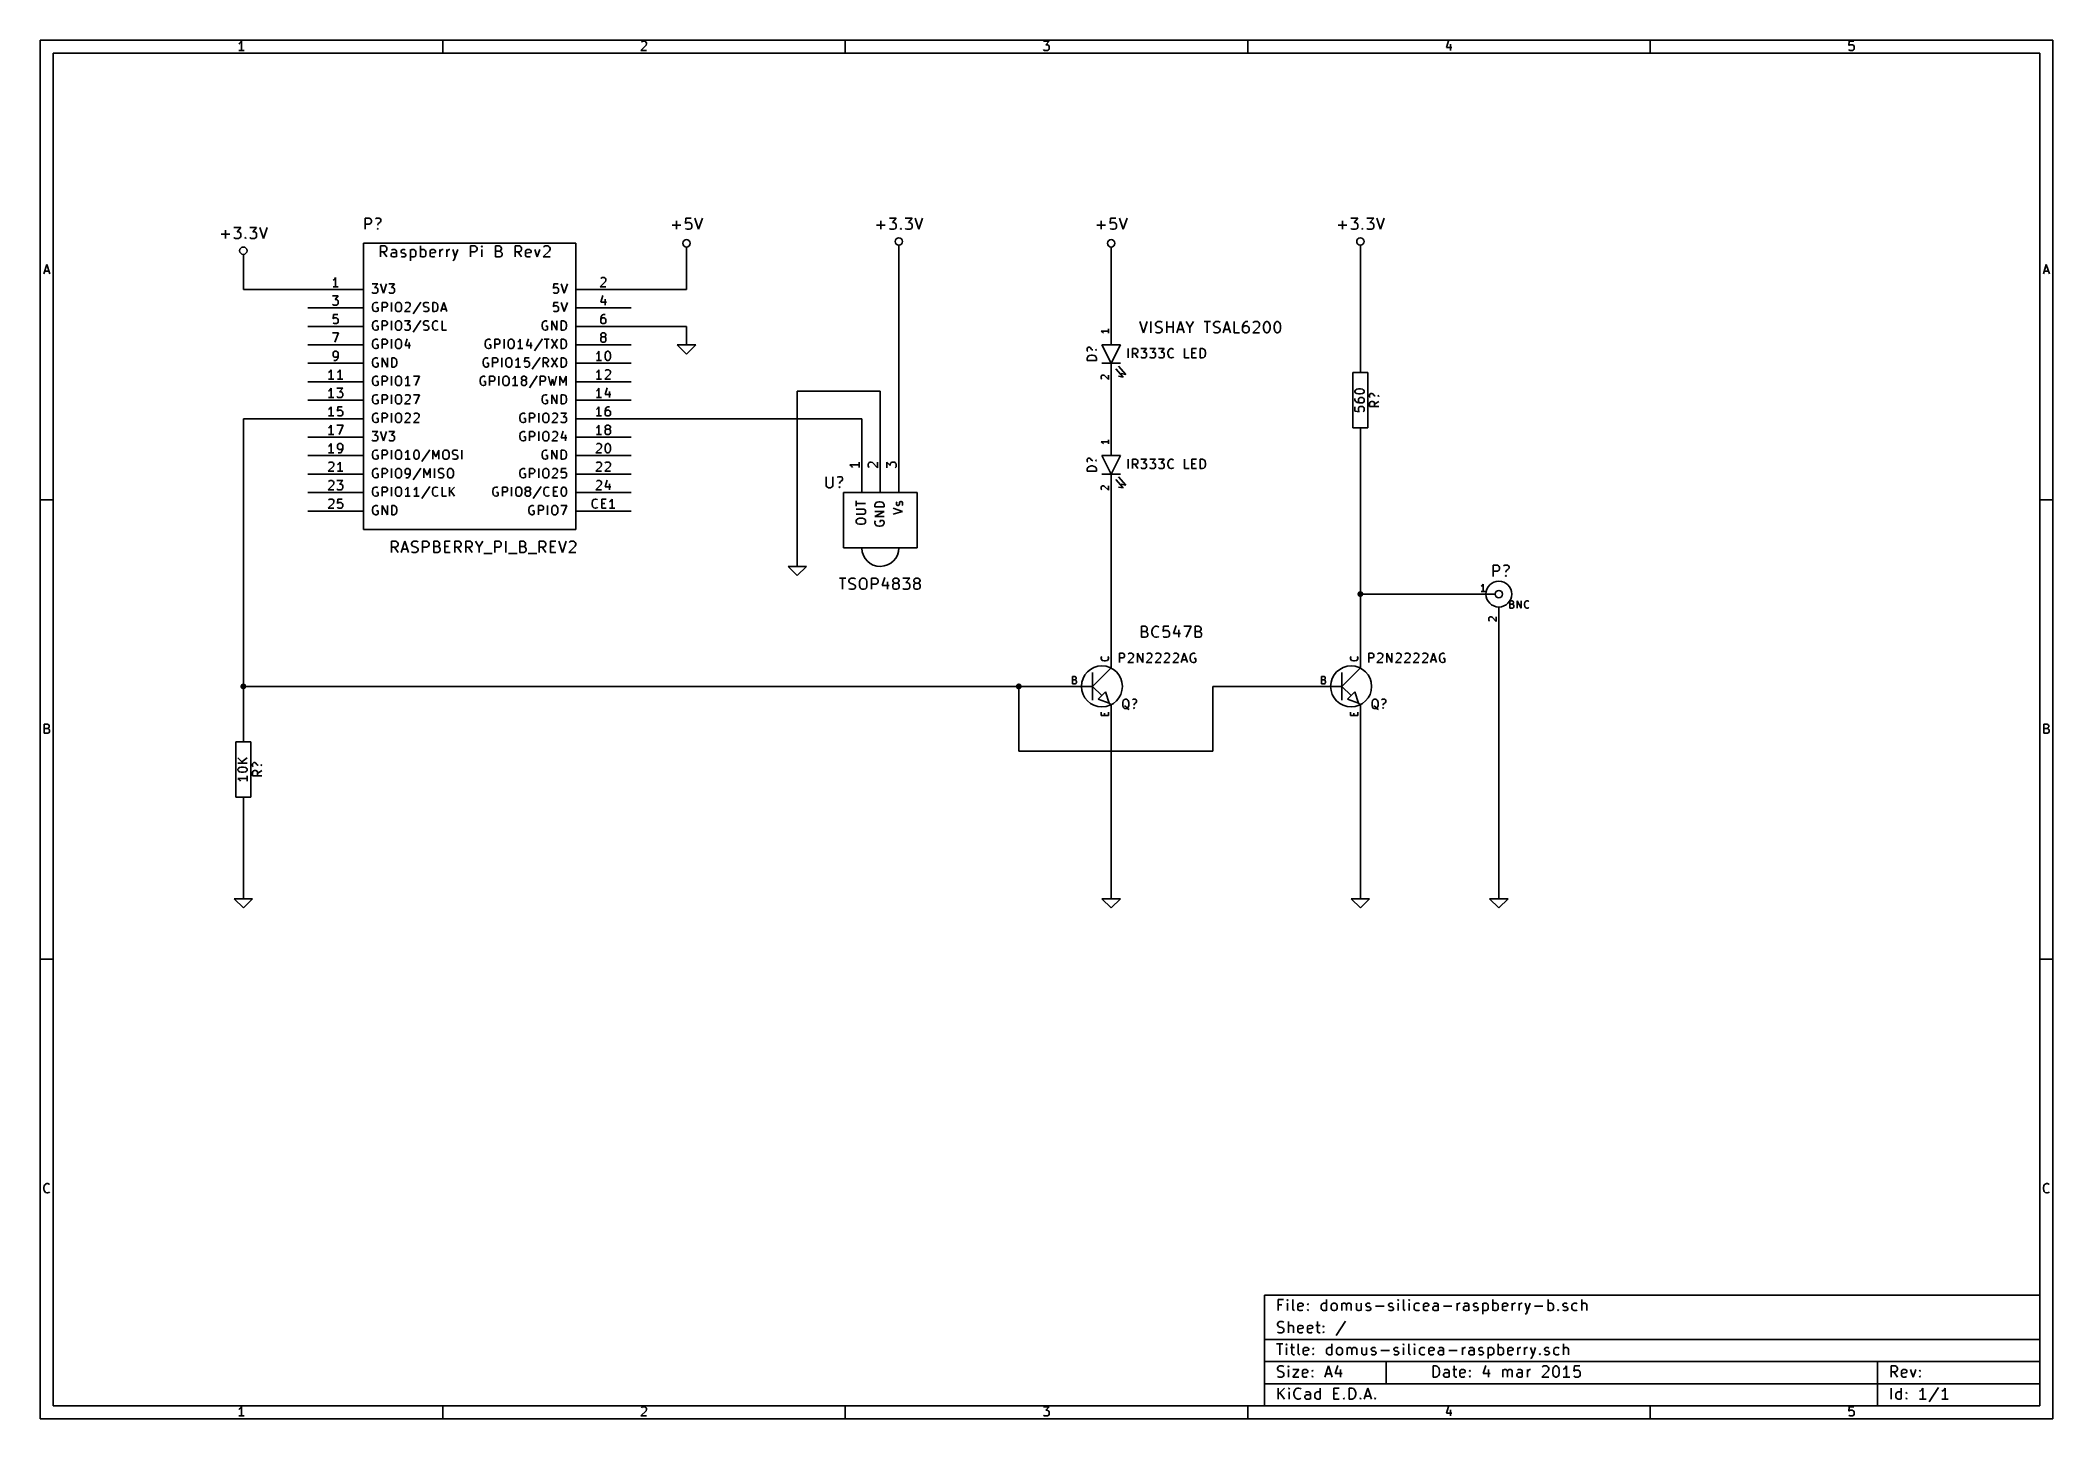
# Model space of a CAD drawing. Extents: x 4000 to 113000, y 4000 to 78670.
import ezdxf

# ---------------------------------------------------------------- set-up
doc = ezdxf.new("R2010")
doc.units = 0
for name, color, linetype in [('BLACK', 1, 'CONTINUOUS'), ('CYAN', 4, 'CONTINUOUS'), ('GREEN', 3, 'CONTINUOUS'), ('LIGHTBLUE', 10, 'CONTINUOUS'), ('RED', 5, 'CONTINUOUS')]:
    doc.layers.add(name, color=color, linetype=linetype)

msp = doc.modelspace()

# ---------------------------------------------------------------- linework, layer by layer
at = {"layer": 'BLACK'}
for p, q in [((4000, 78670), (113000, 78670)), ((4000, 4000), (4000, 78670)), ((14800, 78500), (14760, 78470)), ((14850, 78550), (14800, 78500)), ((14900, 78620), (14850, 78550)), ((14900, 78120), (14900, 78620)), ((25800, 78670), (25800, 77970)), ((36560, 78570), (36580, 78590)), ((36580, 78590), (36630, 78620)), ((36630, 78620), (36750, 78620)), ((36750, 78620), (36790, 78590)), ((36790, 78590), (36820, 78570)), ((36820, 78570), (36840, 78520)), ((36840, 78520), (36840, 78470)), ((47600, 78670), (47600, 77970)), ((58330, 78620), (58640, 78620)), ((58640, 78620), (58470, 78430)), ((69400, 78670), (69400, 77970)), ((80270, 78640), (80160, 78280)), ((91200, 78670), (91200, 77970)), ((101980, 78620), (101960, 78380)), ((102220, 78620), (101980, 78620)), ((113000, 78670), (113000, 4000)), ((4700, 77970), (112300, 77970)), ((4700, 4700), (4700, 77970)), ((15040, 78120), (14760, 78120)), ((36820, 78400), (36530, 78120)), ((36530, 78120), (36840, 78120)), ((36840, 78470), (36820, 78400)), ((58360, 78140), (58330, 78170)), ((58400, 78120), (58360, 78140)), ((58550, 78120), (58400, 78120)), ((58470, 78430), (58550, 78430)), ((58550, 78430), (58590, 78400)), ((58590, 78140), (58550, 78120)), ((58590, 78400), (58620, 78380)), ((58620, 78170), (58590, 78140)), ((58620, 78380), (58640, 78330)), ((58640, 78210), (58620, 78170)), ((58640, 78330), (58640, 78210)), ((80160, 78280), (80460, 78280)), ((80390, 78450), (80390, 78120)), ((101960, 78380), (101980, 78400)), ((101980, 78140), (101960, 78170)), ((101980, 78400), (102030, 78430)), ((102030, 78120), (101980, 78140)), ((102030, 78430), (102150, 78430)), ((102150, 78120), (102030, 78120)), ((102150, 78430), (102190, 78400)), ((102190, 78140), (102150, 78120)), ((102190, 78400), (102220, 78380)), ((102220, 78170), (102190, 78140)), ((102220, 78380), (102240, 78330)), ((102240, 78210), (102220, 78170)), ((102240, 78330), (102240, 78210)), ((112300, 77970), (112300, 4700)), ((4190, 66020), (4350, 66520)), ((4350, 66520), (4520, 66020)), ((112490, 66020), (112650, 66520)), ((112650, 66520), (112820, 66020)), ((4240, 66160), (4470, 66160)), ((112540, 66160), (112770, 66160)), ((4000, 53780), (4700, 53780)), ((113000, 53780), (112300, 53780)), ((4220, 41130), (4220, 41630)), ((4220, 41630), (4390, 41630)), ((4390, 41630), (4430, 41600)), ((4430, 41600), (4460, 41580)), ((4460, 41440), (4430, 41410)), ((4460, 41580), (4480, 41530)), ((4480, 41480), (4460, 41440)), ((4480, 41530), (4480, 41480)), ((112520, 41130), (112520, 41630)), ((112520, 41630), (112690, 41630)), ((112690, 41630), (112730, 41600)), ((112730, 41600), (112760, 41580)), ((112760, 41440), (112730, 41410)), ((112760, 41580), (112780, 41530)), ((112780, 41480), (112760, 41440)), ((112780, 41530), (112780, 41480)), ((4390, 41390), (4220, 41390)), ((4410, 41130), (4220, 41130)), ((4430, 41410), (4390, 41390)), ((4390, 41390), (4460, 41370)), ((4460, 41150), (4410, 41130)), ((4460, 41370), (4480, 41340)), ((4480, 41180), (4460, 41150)), ((4480, 41340), (4500, 41290)), ((4500, 41220), (4480, 41180)), ((4500, 41290), (4500, 41220)), ((112690, 41390), (112520, 41390)), ((112710, 41130), (112520, 41130)), ((112730, 41410), (112690, 41390)), ((112690, 41390), (112760, 41370)), ((112760, 41150), (112710, 41130)), ((112760, 41370), (112780, 41340)), ((112780, 41180), (112760, 41150)), ((112780, 41340), (112800, 41290)), ((112800, 41220), (112780, 41180)), ((112800, 41290), (112800, 41220)), ((4000, 28890), (4700, 28890)), ((113000, 28890), (112300, 28890)), ((4200, 16520), (4220, 16620)), ((4200, 16450), (4200, 16520)), ((4220, 16360), (4200, 16450)), ((4220, 16620), (4240, 16670)), ((4240, 16310), (4220, 16360)), ((4240, 16670), (4290, 16710)), ((4290, 16710), (4360, 16740)), ((4360, 16740), (4410, 16740)), ((4410, 16740), (4480, 16710)), ((4480, 16710), (4500, 16690)), ((112500, 16520), (112520, 16620)), ((112500, 16450), (112500, 16520)), ((112520, 16360), (112500, 16450)), ((112520, 16620), (112540, 16670)), ((112540, 16310), (112520, 16360)), ((112540, 16670), (112590, 16710)), ((112590, 16710), (112660, 16740)), ((112660, 16740), (112710, 16740)), ((112710, 16740), (112780, 16710)), ((112780, 16710), (112800, 16690)), ((4290, 16260), (4240, 16310)), ((4360, 16240), (4290, 16260)), ((4410, 16240), (4360, 16240)), ((4480, 16260), (4410, 16240)), ((4500, 16290), (4480, 16260)), ((112590, 16260), (112540, 16310)), ((112660, 16240), (112590, 16260)), ((112710, 16240), (112660, 16240)), ((112780, 16260), (112710, 16240)), ((112800, 16290), (112780, 16260)), ((70300, 10700), (70300, 4700)), ((70300, 10700), (112300, 10700)), ((70300, 10700), (112300, 10700)), ((71040, 9860), (71040, 10460)), ((71040, 10460), (71330, 10460)), ((71240, 10170), (71040, 10170)), ((71550, 10460), (71520, 10430)), ((71520, 10430), (71550, 10400)), ((71580, 10430), (71550, 10460)), ((71550, 10460), (71550, 10400)), ((71550, 10400), (71580, 10430)), ((71550, 9860), (71550, 10260)), ((71840, 9940), (71840, 10460)), ((71870, 9890), (71840, 9940)), ((71930, 9860), (71870, 9890)), ((72120, 10170), (72150, 10230)), ((72120, 9940), (72120, 10170)), ((72410, 10110), (72120, 10060)), ((72150, 9890), (72120, 9940)), ((72150, 10230), (72210, 10260)), ((72210, 9860), (72150, 9890)), ((72210, 10260), (72320, 10260)), ((72320, 9860), (72210, 9860)), ((72320, 10260), (72380, 10230)), ((72380, 9890), (72320, 9860)), ((72380, 10230), (72410, 10170)), ((72410, 10170), (72410, 10110)), ((72630, 10200), (72660, 10230)), ((72660, 10170), (72630, 10200)), ((72630, 9890), (72660, 9910)), ((72660, 9860), (72630, 9890)), ((72660, 10230), (72690, 10200)), ((72660, 10230), (72660, 10170)), ((72690, 10200), (72660, 10170)), ((72660, 9910), (72690, 9890)), ((72660, 9910), (72660, 9860)), ((72690, 9890), (72660, 9860)), ((73380, 10140), (73410, 10200)), ((73380, 9970), (73380, 10140)), ((73410, 9910), (73380, 9970)), ((73410, 10200), (73440, 10230)), ((73440, 9890), (73410, 9910)), ((73440, 10230), (73500, 10260)), ((73500, 9860), (73440, 9890)), ((73500, 10260), (73610, 10260)), ((73610, 9860), (73500, 9860)), ((73610, 10260), (73670, 10230)), ((73670, 9890), (73610, 9860)), ((73670, 9860), (73670, 10460)), ((73920, 10140), (73950, 10200)), ((73920, 9970), (73920, 10140)), ((73950, 9910), (73920, 9970)), ((73950, 10200), (73980, 10230)), ((73980, 9890), (73950, 9910)), ((73980, 10230), (74040, 10260)), ((74040, 9860), (73980, 9890)), ((74040, 10260), (74120, 10260)), ((74120, 9860), (74040, 9860)), ((74120, 10260), (74180, 10230)), ((74180, 9890), (74120, 9860)), ((74180, 10230), (74210, 10200)), ((74210, 9910), (74180, 9890)), ((74210, 10200), (74240, 10140)), ((74240, 9970), (74210, 9910)), ((74240, 10140), (74240, 9970)), ((74490, 9860), (74490, 10260)), ((74490, 10200), (74520, 10230)), ((74520, 10230), (74580, 10260)), ((74580, 10260), (74660, 10260)), ((74660, 10260), (74720, 10230)), ((74720, 10230), (74750, 10170)), ((74750, 10170), (74780, 10230)), ((74750, 10170), (74750, 9860)), ((74780, 10230), (74840, 10260)), ((74840, 10260), (74920, 10260)), ((74920, 10260), (74980, 10230)), ((74980, 10230), (75010, 10170)), ((75010, 10170), (75010, 9860)), ((75290, 10260), (75290, 9940)), ((75290, 9940), (75320, 9890)), ((75320, 9890), (75380, 9860)), ((75380, 9860), (75460, 9860)), ((75460, 9860), (75520, 9890)), ((75520, 9890), (75550, 9910)), ((75550, 10260), (75550, 9860)), ((75800, 10170), (75830, 10230)), ((75800, 10140), (75800, 10170)), ((75830, 10090), (75800, 10140)), ((75800, 9890), (75860, 9860)), ((75830, 10230), (75890, 10260)), ((75890, 10060), (75830, 10090)), ((75860, 9860), (75980, 9860)), ((75890, 10260), (75980, 10260)), ((75980, 10060), (75890, 10060)), ((75980, 10260), (76030, 10230)), ((76030, 10030), (75980, 10060)), ((75980, 9860), (76030, 9890)), ((76060, 9970), (76030, 10030)), ((76030, 9890), (76060, 9940)), ((76060, 9940), (76060, 9970)), ((76320, 10090), (76780, 10090)), ((77030, 10170), (77060, 10230)), ((77030, 10140), (77030, 10170)), ((77060, 10090), (77030, 10140)), ((77030, 9890), (77090, 9860)), ((77060, 10230), (77120, 10260)), ((77120, 10060), (77060, 10090)), ((77090, 9860), (77210, 9860)), ((77120, 10260), (77210, 10260)), ((77210, 10060), (77120, 10060)), ((77210, 10260), (77260, 10230)), ((77260, 10030), (77210, 10060)), ((77210, 9860), (77260, 9890)), ((77290, 9970), (77260, 10030)), ((77260, 9890), (77290, 9940)), ((77290, 9940), (77290, 9970)), ((77550, 10460), (77520, 10430)), ((77520, 10430), (77550, 10400)), ((77580, 10430), (77550, 10460)), ((77550, 10460), (77550, 10400)), ((77550, 10400), (77580, 10430)), ((77550, 9860), (77550, 10260)), ((77840, 9940), (77840, 10460)), ((77870, 9890), (77840, 9940)), ((77930, 9860), (77870, 9890)), ((78150, 10460), (78120, 10430)), ((78120, 10430), (78150, 10400)), ((78180, 10430), (78150, 10460)), ((78150, 10460), (78150, 10400)), ((78150, 10400), (78180, 10430)), ((78150, 9860), (78150, 10260)), ((78410, 10140), (78440, 10200)), ((78410, 9970), (78410, 10140)), ((78440, 9910), (78410, 9970)), ((78440, 10200), (78470, 10230)), ((78470, 9890), (78440, 9910)), ((78470, 10230), (78530, 10260)), ((78530, 9860), (78470, 9890)), ((78530, 10260), (78640, 10260)), ((78640, 9860), (78530, 9860)), ((78640, 10260), (78700, 10230)), ((78700, 9890), (78640, 9860)), ((78920, 10170), (78950, 10230)), ((78920, 9940), (78920, 10170)), ((79210, 10110), (78920, 10060)), ((78950, 9890), (78920, 9940)), ((78950, 10230), (79010, 10260)), ((79010, 9860), (78950, 9890)), ((79010, 10260), (79120, 10260)), ((79120, 9860), (79010, 9860)), ((79120, 10260), (79180, 10230)), ((79180, 9890), (79120, 9860)), ((79180, 10230), (79210, 10170)), ((79210, 10170), (79210, 10110)), ((79430, 10000), (79460, 10060)), ((79430, 9940), (79430, 10000)), ((79460, 9890), (79430, 9940)), ((79520, 10260), (79460, 10230)), ((79460, 10060), (79520, 10090)), ((79520, 9860), (79460, 9890)), ((79630, 10260), (79520, 10260)), ((79520, 10090), (79660, 10090)), ((79660, 9860), (79520, 9860)), ((79690, 10230), (79630, 10260)), ((79660, 10090), (79720, 10110)), ((79720, 9890), (79660, 9860)), ((79720, 10170), (79690, 10230)), ((79720, 9860), (79720, 10170)), ((80000, 10090), (80460, 10090)), ((80740, 9860), (80740, 10260)), ((80740, 10140), (80770, 10200)), ((80770, 10200), (80800, 10230)), ((80800, 10230), (80860, 10260)), ((80860, 10260), (80910, 10260)), ((81080, 10000), (81110, 10060)), ((81080, 9940), (81080, 10000)), ((81110, 9890), (81080, 9940)), ((81170, 10260), (81110, 10230)), ((81110, 10060), (81170, 10090)), ((81170, 9860), (81110, 9890)), ((81280, 10260), (81170, 10260)), ((81170, 10090), (81310, 10090)), ((81310, 9860), (81170, 9860)), ((81340, 10230), (81280, 10260)), ((81310, 10090), (81370, 10110)), ((81370, 9890), (81310, 9860)), ((81370, 10170), (81340, 10230)), ((81370, 9860), (81370, 10170)), ((81620, 10170), (81650, 10230)), ((81620, 10140), (81620, 10170)), ((81650, 10090), (81620, 10140)), ((81620, 9890), (81680, 9860)), ((81650, 10230), (81710, 10260)), ((81710, 10060), (81650, 10090)), ((81680, 9860), (81800, 9860)), ((81710, 10260), (81800, 10260)), ((81800, 10060), (81710, 10060)), ((81800, 10260), (81850, 10230)), ((81850, 10030), (81800, 10060)), ((81800, 9860), (81850, 9890)), ((81880, 9970), (81850, 10030)), ((81850, 9890), (81880, 9940)), ((81880, 9940), (81880, 9970)), ((82140, 10260), (82140, 9660)), ((82140, 10230), (82200, 10260)), ((82200, 9860), (82140, 9890)), ((82200, 10260), (82310, 10260)), ((82310, 9860), (82200, 9860)), ((82310, 10260), (82370, 10230)), ((82370, 9890), (82310, 9860)), ((82370, 10230), (82400, 10200)), ((82400, 9910), (82370, 9890)), ((82400, 10200), (82430, 10140)), ((82430, 9970), (82400, 9910)), ((82430, 10140), (82430, 9970)), ((82680, 9860), (82680, 10460)), ((82680, 10230), (82740, 10260)), ((82740, 9860), (82680, 9890)), ((82740, 10260), (82850, 10260)), ((82850, 9860), (82740, 9860)), ((82850, 10260), (82910, 10230)), ((82910, 9890), (82850, 9860)), ((82910, 10230), (82940, 10200)), ((82940, 9910), (82910, 9890)), ((82940, 10200), (82970, 10140)), ((82970, 9970), (82940, 9910)), ((82970, 10140), (82970, 9970)), ((83190, 10170), (83220, 10230)), ((83190, 9940), (83190, 10170)), ((83480, 10110), (83190, 10060)), ((83220, 9890), (83190, 9940)), ((83220, 10230), (83280, 10260)), ((83280, 9860), (83220, 9890)), ((83280, 10260), (83390, 10260)), ((83390, 9860), (83280, 9860)), ((83390, 10260), (83450, 10230)), ((83450, 9890), (83390, 9860)), ((83450, 10230), (83480, 10170)), ((83480, 10170), (83480, 10110)), ((83730, 9860), (83730, 10260)), ((83730, 10140), (83760, 10200)), ((83760, 10200), (83790, 10230)), ((83790, 10230), (83850, 10260)), ((83850, 10260), (83900, 10260)), ((84100, 9860), (84100, 10260)), ((84100, 10140), (84130, 10200)), ((84130, 10200), (84160, 10230)), ((84160, 10230), (84220, 10260)), ((84220, 10260), (84270, 10260)), ((84420, 10260), (84560, 9860)), ((84560, 9860), (84500, 9710)), ((84700, 10260), (84560, 9860)), ((84930, 10090), (85390, 10090)), ((85670, 9860), (85670, 10460)), ((85670, 10230), (85730, 10260)), ((85730, 9860), (85670, 9890)), ((85730, 10260), (85840, 10260)), ((85840, 9860), (85730, 9860)), ((85840, 10260), (85900, 10230)), ((85900, 9890), (85840, 9860)), ((85900, 10230), (85930, 10200)), ((85930, 9910), (85900, 9890)), ((85930, 10200), (85960, 10140)), ((85960, 9970), (85930, 9910)), ((85960, 10140), (85960, 9970)), ((86180, 9890), (86210, 9910)), ((86210, 9860), (86180, 9890)), ((86210, 9910), (86240, 9890)), ((86210, 9910), (86210, 9860)), ((86240, 9890), (86210, 9860)), ((86470, 10170), (86500, 10230)), ((86470, 10140), (86470, 10170)), ((86500, 10090), (86470, 10140)), ((86470, 9890), (86530, 9860)), ((86500, 10230), (86560, 10260)), ((86560, 10060), (86500, 10090)), ((86530, 9860), (86650, 9860)), ((86560, 10260), (86650, 10260)), ((86650, 10060), (86560, 10060)), ((86650, 10260), (86700, 10230)), ((86700, 10030), (86650, 10060)), ((86650, 9860), (86700, 9890)), ((86730, 9970), (86700, 10030)), ((86700, 9890), (86730, 9940)), ((86730, 9940), (86730, 9970)), ((86960, 10140), (86990, 10200)), ((86960, 9970), (86960, 10140)), ((86990, 9910), (86960, 9970)), ((86990, 10200), (87020, 10230)), ((87020, 9890), (86990, 9910)), ((87020, 10230), (87080, 10260)), ((87080, 9860), (87020, 9890)), ((87080, 10260), (87190, 10260)), ((87190, 9860), (87080, 9860)), ((87190, 10260), (87250, 10230)), ((87250, 9890), (87190, 9860)), ((87500, 9860), (87500, 10460)), ((87530, 10230), (87500, 10200)), ((87590, 10260), (87530, 10230)), ((87670, 10260), (87590, 10260)), ((87730, 10230), (87670, 10260)), ((87760, 10170), (87730, 10230)), ((87760, 9860), (87760, 10170)), ((71010, 9140), (71040, 9200)), ((71010, 9090), (71010, 9140)), ((71040, 9030), (71010, 9090)), ((71040, 9200), (71070, 9230)), ((71070, 9000), (71040, 9030)), ((71070, 9230), (71130, 9260)), ((71130, 8970), (71070, 9000)), ((71130, 9260), (71270, 9260)), ((71240, 8940), (71130, 8970)), ((71300, 8910), (71240, 8940)), ((71270, 9260), (71360, 9230)), ((71330, 8890), (71300, 8910)), ((71360, 8830), (71330, 8890)), ((71330, 8710), (71360, 8770)), ((71360, 8770), (71360, 8830)), ((71610, 8660), (71610, 9260)), ((71640, 9030), (71610, 9000)), ((71700, 9060), (71640, 9030)), ((71780, 9060), (71700, 9060)), ((71840, 9030), (71780, 9060)), ((71870, 8970), (71840, 9030)), ((71870, 8660), (71870, 8970)), ((72120, 8970), (72150, 9030)), ((72120, 8740), (72120, 8970)), ((72410, 8910), (72120, 8860)), ((72150, 8690), (72120, 8740)), ((72150, 9030), (72210, 9060)), ((72210, 9060), (72320, 9060)), ((72320, 9060), (72380, 9030)), ((72380, 9030), (72410, 8970)), ((72410, 8970), (72410, 8910)), ((72630, 8970), (72660, 9030)), ((72630, 8740), (72630, 8970)), ((72920, 8910), (72630, 8860)), ((72660, 8690), (72630, 8740)), ((72660, 9030), (72720, 9060)), ((72720, 9060), (72830, 9060)), ((72830, 9060), (72890, 9030)), ((72890, 9030), (72920, 8970)), ((72920, 8970), (72920, 8910)), ((73090, 9060), (73320, 9060)), ((73170, 9260), (73170, 8740)), ((73170, 8740), (73200, 8690)), ((73480, 9000), (73510, 9030)), ((73510, 8970), (73480, 9000)), ((73510, 9030), (73540, 9000)), ((73510, 9030), (73510, 8970)), ((73540, 9000), (73510, 8970)), ((74690, 9290), (74180, 8510)), ((84470, 9690), (84420, 9660)), ((84500, 9710), (84470, 9690)), ((70300, 8300), (112300, 8300)), ((70960, 8060), (71300, 8060)), ((71010, 8690), (71100, 8660)), ((71100, 8660), (71240, 8660)), ((71130, 7460), (71130, 8060)), ((71240, 8660), (71300, 8690)), ((71300, 8690), (71330, 8710)), ((71500, 8060), (71470, 8030)), ((71470, 8030), (71500, 8000)), ((71530, 8030), (71500, 8060)), ((71500, 8060), (71500, 8000)), ((71500, 8000), (71530, 8030)), ((71500, 7460), (71500, 7860)), ((71710, 7860), (71940, 7860)), ((71790, 8060), (71790, 7540)), ((72130, 7540), (72130, 8060)), ((72210, 8660), (72150, 8690)), ((72320, 8660), (72210, 8660)), ((72380, 8690), (72320, 8660)), ((72410, 7770), (72440, 7830)), ((72410, 7540), (72410, 7770)), ((72700, 7710), (72410, 7660)), ((72440, 7830), (72500, 7860)), ((72500, 7860), (72610, 7860)), ((72610, 7860), (72670, 7830)), ((72720, 8660), (72660, 8690)), ((72670, 7830), (72700, 7770)), ((72700, 7770), (72700, 7710)), ((72830, 8660), (72720, 8660)), ((72890, 8690), (72830, 8660)), ((72920, 7800), (72950, 7830)), ((72950, 7770), (72920, 7800)), ((72950, 7830), (72980, 7800)), ((72950, 7830), (72950, 7770)), ((72980, 7800), (72950, 7770)), ((73200, 8690), (73260, 8660)), ((73260, 8660), (73320, 8660)), ((73480, 8690), (73510, 8710)), ((73510, 8660), (73480, 8690)), ((73510, 8710), (73540, 8690)), ((73510, 8710), (73510, 8660)), ((73540, 8690), (73510, 8660)), ((73670, 7740), (73700, 7800)), ((73670, 7570), (73670, 7740)), ((73700, 7800), (73730, 7830)), ((73730, 7830), (73790, 7860)), ((73790, 7860), (73900, 7860)), ((73900, 7860), (73960, 7830)), ((73960, 7460), (73960, 8060)), ((74210, 7740), (74240, 7800)), ((74210, 7570), (74210, 7740)), ((74240, 7800), (74270, 7830)), ((74270, 7830), (74330, 7860)), ((74330, 7860), (74410, 7860)), ((74410, 7860), (74470, 7830)), ((74470, 7830), (74500, 7800)), ((74500, 7800), (74530, 7740)), ((74530, 7740), (74530, 7570)), ((74780, 7460), (74780, 7860)), ((74780, 7800), (74810, 7830)), ((74810, 7830), (74870, 7860)), ((74870, 7860), (74950, 7860)), ((74950, 7860), (75010, 7830)), ((75010, 7830), (75040, 7770)), ((75040, 7770), (75070, 7830)), ((75040, 7770), (75040, 7460)), ((75070, 7830), (75130, 7860)), ((75130, 7860), (75210, 7860)), ((75210, 7860), (75270, 7830)), ((75270, 7830), (75300, 7770)), ((75300, 7770), (75300, 7460)), ((75580, 7860), (75580, 7540)), ((75840, 7860), (75840, 7460)), ((76090, 7770), (76120, 7830)), ((76090, 7740), (76090, 7770)), ((76120, 7690), (76090, 7740)), ((76120, 7830), (76180, 7860)), ((76180, 7660), (76120, 7690)), ((76180, 7860), (76270, 7860)), ((76270, 7660), (76180, 7660)), ((76270, 7860), (76320, 7830)), ((76320, 7630), (76270, 7660)), ((76350, 7570), (76320, 7630)), ((76610, 7690), (77070, 7690)), ((77320, 7770), (77350, 7830)), ((77320, 7740), (77320, 7770)), ((77350, 7690), (77320, 7740)), ((77350, 7830), (77410, 7860)), ((77410, 7660), (77350, 7690)), ((77410, 7860), (77500, 7860)), ((77500, 7660), (77410, 7660)), ((77500, 7860), (77550, 7830)), ((77550, 7630), (77500, 7660)), ((77580, 7570), (77550, 7630)), ((77840, 8060), (77810, 8030)), ((77810, 8030), (77840, 8000)), ((77870, 8030), (77840, 8060)), ((77840, 8060), (77840, 8000)), ((77840, 8000), (77870, 8030)), ((77840, 7460), (77840, 7860)), ((78130, 7540), (78130, 8060)), ((78440, 8060), (78410, 8030)), ((78410, 8030), (78440, 8000)), ((78470, 8030), (78440, 8060)), ((78440, 8060), (78440, 8000)), ((78440, 8000), (78470, 8030)), ((78440, 7460), (78440, 7860)), ((78700, 7740), (78730, 7800)), ((78700, 7570), (78700, 7740)), ((78730, 7800), (78760, 7830)), ((78760, 7830), (78820, 7860)), ((78820, 7860), (78930, 7860)), ((78930, 7860), (78990, 7830)), ((79210, 7770), (79240, 7830)), ((79210, 7540), (79210, 7770)), ((79500, 7710), (79210, 7660)), ((79240, 7830), (79300, 7860)), ((79300, 7860), (79410, 7860)), ((79410, 7860), (79470, 7830)), ((79470, 7830), (79500, 7770)), ((79500, 7770), (79500, 7710)), ((79720, 7600), (79750, 7660)), ((79810, 7860), (79750, 7830)), ((79750, 7660), (79810, 7690)), ((79920, 7860), (79810, 7860)), ((79810, 7690), (79950, 7690)), ((79980, 7830), (79920, 7860)), ((79950, 7690), (80010, 7710)), ((80010, 7770), (79980, 7830)), ((80010, 7460), (80010, 7770)), ((80290, 7690), (80750, 7690)), ((81030, 7460), (81030, 7860)), ((81030, 7740), (81060, 7800)), ((81060, 7800), (81090, 7830)), ((81090, 7830), (81150, 7860)), ((81150, 7860), (81200, 7860)), ((81370, 7600), (81400, 7660)), ((81460, 7860), (81400, 7830)), ((81400, 7660), (81460, 7690)), ((81570, 7860), (81460, 7860)), ((81460, 7690), (81600, 7690)), ((81630, 7830), (81570, 7860)), ((81600, 7690), (81660, 7710)), ((81660, 7770), (81630, 7830)), ((81660, 7460), (81660, 7770)), ((81910, 7770), (81940, 7830)), ((81910, 7740), (81910, 7770)), ((81940, 7690), (81910, 7740)), ((81940, 7830), (82000, 7860)), ((82000, 7660), (81940, 7690)), ((82000, 7860), (82090, 7860)), ((82090, 7660), (82000, 7660)), ((82090, 7860), (82140, 7830)), ((82140, 7630), (82090, 7660)), ((82170, 7570), (82140, 7630)), ((82430, 7860), (82430, 7260)), ((82430, 7830), (82490, 7860)), ((82490, 7860), (82600, 7860)), ((82600, 7860), (82660, 7830)), ((82660, 7830), (82690, 7800)), ((82690, 7800), (82720, 7740)), ((82720, 7740), (82720, 7570)), ((82970, 7460), (82970, 8060)), ((82970, 7830), (83030, 7860)), ((83030, 7860), (83140, 7860)), ((83140, 7860), (83200, 7830)), ((83200, 7830), (83230, 7800)), ((83230, 7800), (83260, 7740)), ((83260, 7740), (83260, 7570)), ((83480, 7770), (83510, 7830)), ((83480, 7540), (83480, 7770)), ((83770, 7710), (83480, 7660)), ((83510, 7830), (83570, 7860)), ((83570, 7860), (83680, 7860)), ((83680, 7860), (83740, 7830)), ((83740, 7830), (83770, 7770)), ((83770, 7770), (83770, 7710)), ((84020, 7460), (84020, 7860)), ((84020, 7740), (84050, 7800)), ((84050, 7800), (84080, 7830)), ((84080, 7830), (84140, 7860)), ((84140, 7860), (84190, 7860)), ((84390, 7460), (84390, 7860)), ((84390, 7740), (84420, 7800)), ((84420, 7800), (84450, 7830)), ((84450, 7830), (84510, 7860)), ((84510, 7860), (84560, 7860)), ((84710, 7860), (84850, 7460)), ((84990, 7860), (84850, 7460)), ((85480, 7770), (85510, 7830)), ((85480, 7740), (85480, 7770)), ((85510, 7690), (85480, 7740)), ((85510, 7830), (85570, 7860)), ((85570, 7660), (85510, 7690)), ((85570, 7860), (85660, 7860)), ((85660, 7660), (85570, 7660)), ((85660, 7860), (85710, 7830)), ((85710, 7630), (85660, 7660)), ((85740, 7570), (85710, 7630)), ((85970, 7740), (86000, 7800)), ((85970, 7570), (85970, 7740)), ((86000, 7800), (86030, 7830)), ((86030, 7830), (86090, 7860)), ((86090, 7860), (86200, 7860)), ((86200, 7860), (86260, 7830)), ((86510, 7460), (86510, 8060)), ((86540, 7830), (86510, 7800)), ((86600, 7860), (86540, 7830)), ((86680, 7860), (86600, 7860)), ((86740, 7830), (86680, 7860)), ((86770, 7770), (86740, 7830)), ((86770, 7460), (86770, 7770)), ((70300, 7100), (112300, 7100)), ((71010, 6740), (71040, 6800)), ((71010, 6690), (71010, 6740)), ((71040, 6630), (71010, 6690)), ((71040, 6800), (71070, 6830)), ((71070, 6600), (71040, 6630)), ((71070, 6830), (71130, 6860)), ((71130, 6570), (71070, 6600)), ((71130, 6860), (71270, 6860)), ((71240, 6540), (71130, 6570)), ((71300, 6510), (71240, 6540)), ((71270, 6860), (71360, 6830)), ((71610, 6860), (71580, 6830)), ((71580, 6830), (71610, 6800)), ((71640, 6830), (71610, 6860)), ((71610, 6860), (71610, 6800)), ((71610, 6800), (71640, 6830)), ((71610, 6260), (71610, 6660)), ((71790, 7540), (71820, 7490)), ((71820, 7490), (71880, 7460)), ((71850, 6660), (72160, 6660)), ((72160, 6660), (71850, 6260)), ((71880, 7460), (71940, 7460)), ((72160, 7490), (72130, 7540)), ((72220, 7460), (72160, 7490)), ((72360, 6570), (72390, 6630)), ((72360, 6340), (72360, 6570)), ((72390, 6630), (72450, 6660)), ((72440, 7490), (72410, 7540)), ((72500, 7460), (72440, 7490)), ((72450, 6660), (72560, 6660)), ((72610, 7460), (72500, 7460)), ((72560, 6660), (72620, 6630)), ((72670, 7490), (72610, 7460)), ((72620, 6630), (72650, 6570)), ((72650, 6570), (72650, 6510)), ((72870, 6600), (72900, 6630)), ((72900, 6570), (72870, 6600)), ((72900, 6630), (72930, 6600)), ((72900, 6630), (72900, 6570)), ((72930, 6600), (72900, 6570)), ((72920, 7490), (72950, 7510)), ((72950, 7460), (72920, 7490)), ((72950, 7510), (72980, 7490)), ((72950, 7510), (72950, 7460)), ((72980, 7490), (72950, 7460)), ((73570, 6260), (73770, 6860)), ((73700, 7510), (73670, 7570)), ((73730, 7490), (73700, 7510)), ((73790, 7460), (73730, 7490)), ((73770, 6860), (73970, 6260)), ((73900, 7460), (73790, 7460)), ((73960, 7490), (73900, 7460)), ((74280, 6890), (74130, 6460)), ((74240, 7510), (74210, 7570)), ((74270, 7490), (74240, 7510)), ((74330, 7460), (74270, 7490)), ((74410, 7460), (74330, 7460)), ((74470, 7490), (74410, 7460)), ((74420, 6660), (74420, 6260)), ((74500, 7510), (74470, 7490)), ((74530, 7570), (74500, 7510)), ((75580, 7540), (75610, 7490)), ((75610, 7490), (75670, 7460)), ((75670, 7460), (75750, 7460)), ((75750, 7460), (75810, 7490)), ((75810, 7490), (75840, 7510)), ((76090, 7490), (76150, 7460)), ((76150, 7460), (76270, 7460)), ((76270, 7460), (76320, 7490)), ((76320, 7490), (76350, 7540)), ((76350, 7540), (76350, 7570)), ((76900, 7100), (76900, 5900)), ((77320, 7490), (77380, 7460)), ((77380, 7460), (77500, 7460)), ((77500, 7460), (77550, 7490)), ((77550, 7490), (77580, 7540)), ((77580, 7540), (77580, 7570)), ((78160, 7490), (78130, 7540)), ((78220, 7460), (78160, 7490)), ((78730, 7510), (78700, 7570)), ((78760, 7490), (78730, 7510)), ((78820, 7460), (78760, 7490)), ((78930, 7460), (78820, 7460)), ((78990, 7490), (78930, 7460)), ((79240, 7490), (79210, 7540)), ((79300, 7460), (79240, 7490)), ((79410, 7460), (79300, 7460)), ((79470, 7490), (79410, 7460)), ((79440, 6260), (79440, 6860)), ((79440, 6860), (79590, 6860)), ((79590, 6860), (79670, 6830)), ((79670, 6830), (79730, 6770)), ((79720, 7540), (79720, 7600)), ((79750, 7490), (79720, 7540)), ((79730, 6770), (79760, 6710)), ((79810, 7460), (79750, 7490)), ((79760, 6710), (79790, 6600)), ((79790, 6600), (79790, 6510)), ((79950, 7460), (79810, 7460)), ((80010, 7490), (79950, 7460)), ((80100, 6660), (80040, 6630)), ((80210, 6660), (80100, 6660)), ((80270, 6630), (80210, 6660)), ((80300, 6570), (80270, 6630)), ((80300, 6260), (80300, 6570)), ((80500, 6660), (80730, 6660)), ((80580, 6860), (80580, 6340)), ((80890, 6570), (80920, 6630)), ((80890, 6340), (80890, 6570)), ((80920, 6630), (80980, 6660)), ((80980, 6660), (81090, 6660)), ((81090, 6660), (81150, 6630)), ((81150, 6630), (81180, 6570)), ((81180, 6570), (81180, 6510)), ((81370, 7540), (81370, 7600)), ((81400, 7490), (81370, 7540)), ((81460, 7460), (81400, 7490)), ((81400, 6600), (81430, 6630)), ((81430, 6570), (81400, 6600)), ((81430, 6630), (81460, 6600)), ((81430, 6630), (81430, 6570)), ((81460, 6600), (81430, 6570)), ((81600, 7460), (81460, 7460)), ((81660, 7490), (81600, 7460)), ((81910, 7490), (81970, 7460)), ((81970, 7460), (82090, 7460)), ((82090, 7460), (82140, 7490)), ((82140, 7490), (82170, 7540)), ((82300, 6890), (82150, 6460)), ((82170, 7540), (82170, 7570)), ((82490, 7460), (82430, 7490)), ((82440, 6660), (82440, 6260)), ((82600, 7460), (82490, 7460)), ((82660, 7490), (82600, 7460)), ((82690, 7510), (82660, 7490)), ((82720, 7570), (82690, 7510)), ((83030, 7460), (82970, 7490)), ((83140, 7460), (83030, 7460)), ((83200, 7490), (83140, 7460)), ((83230, 7510), (83200, 7490)), ((83210, 6260), (83210, 6660)), ((83210, 6600), (83240, 6630)), ((83260, 7570), (83230, 7510)), ((83240, 6630), (83300, 6660)), ((83300, 6660), (83380, 6660)), ((83380, 6660), (83440, 6630)), ((83440, 6630), (83470, 6570)), ((83470, 6570), (83500, 6630)), ((83470, 6570), (83470, 6260)), ((83510, 7490), (83480, 7540)), ((83500, 6630), (83560, 6660)), ((83570, 7460), (83510, 7490)), ((83560, 6660), (83640, 6660)), ((83680, 7460), (83570, 7460)), ((83640, 6660), (83700, 6630)), ((83740, 7490), (83680, 7460)), ((83700, 6630), (83730, 6570)), ((83730, 6570), (83730, 6260)), ((84070, 6660), (84010, 6630)), ((84180, 6660), (84070, 6660)), ((84240, 6630), (84180, 6660)), ((84270, 6570), (84240, 6630)), ((84270, 6260), (84270, 6570)), ((84550, 6260), (84550, 6660)), ((84550, 6540), (84580, 6600)), ((84580, 6600), (84610, 6630)), ((84610, 6630), (84670, 6660)), ((84670, 6660), (84720, 6660)), ((84760, 7290), (84710, 7260)), ((84790, 7310), (84760, 7290)), ((84850, 7460), (84790, 7310)), ((85190, 7490), (85220, 7510)), ((85220, 7460), (85190, 7490)), ((85220, 7510), (85250, 7490)), ((85220, 7510), (85220, 7460)), ((85250, 7490), (85220, 7460)), ((85670, 6600), (85330, 6260)), ((85350, 6800), (85380, 6830)), ((85380, 6830), (85440, 6860)), ((85440, 6860), (85580, 6860)), ((85480, 7490), (85540, 7460)), ((85540, 7460), (85660, 7460)), ((85580, 6860), (85640, 6830)), ((85640, 6830), (85670, 6800)), ((85660, 7460), (85710, 7490)), ((85670, 6800), (85700, 6740)), ((85700, 6690), (85670, 6600)), ((85700, 6740), (85700, 6690)), ((85710, 7490), (85740, 7540)), ((85740, 7540), (85740, 7570)), ((85920, 6630), (85950, 6740)), ((85920, 6490), (85920, 6630)), ((85950, 6740), (85980, 6800)), ((86000, 7510), (85970, 7570)), ((85980, 6800), (86010, 6830)), ((86030, 7490), (86000, 7510)), ((86010, 6830), (86070, 6860)), ((86090, 7460), (86030, 7490)), ((86070, 6860), (86120, 6860)), ((86200, 7460), (86090, 7460)), ((86120, 6860), (86180, 6830)), ((86180, 6830), (86210, 6800)), ((86260, 7490), (86200, 7460)), ((86210, 6800), (86240, 6740)), ((86240, 6740), (86270, 6630)), ((86270, 6630), (86270, 6490)), ((86550, 6710), (86490, 6690)), ((86610, 6770), (86550, 6710)), ((86670, 6860), (86610, 6770)), ((86670, 6260), (86670, 6860)), ((87090, 6860), (87060, 6570)), ((87060, 6570), (87090, 6600)), ((87380, 6860), (87090, 6860)), ((87090, 6600), (87150, 6630)), ((87150, 6630), (87290, 6630)), ((87290, 6630), (87350, 6600)), ((87350, 6600), (87380, 6570)), ((87380, 6570), (87410, 6510)), ((103500, 7100), (103500, 4700)), ((104240, 6260), (104240, 6860)), ((104240, 6860), (104470, 6860)), ((104470, 6540), (104240, 6540)), ((104590, 6260), (104390, 6540)), ((104470, 6860), (104530, 6830)), ((104530, 6570), (104470, 6540)), ((104530, 6830), (104560, 6800)), ((104560, 6600), (104530, 6570)), ((104560, 6800), (104590, 6740)), ((104590, 6660), (104560, 6600)), ((104590, 6740), (104590, 6660)), ((104810, 6570), (104840, 6630)), ((104810, 6340), (104810, 6570)), ((104840, 6630), (104900, 6660)), ((104900, 6660), (105010, 6660)), ((105010, 6660), (105070, 6630)), ((105070, 6630), (105100, 6570)), ((105100, 6570), (105100, 6510)), ((105300, 6660), (105440, 6260)), ((105440, 6260), (105580, 6660)), ((105780, 6600), (105810, 6630)), ((105810, 6570), (105780, 6600)), ((105810, 6630), (105840, 6600)), ((105810, 6630), (105810, 6570)), ((105840, 6600), (105810, 6570)), ((70300, 5900), (112300, 5900)), ((71010, 6290), (71100, 6260)), ((71040, 5060), (71040, 5660)), ((71390, 5660), (71040, 5310)), ((71100, 6260), (71240, 6260)), ((71240, 6260), (71300, 6290)), ((71330, 6490), (71300, 6510)), ((71300, 6290), (71330, 6310)), ((71360, 6430), (71330, 6490)), ((71330, 6310), (71360, 6370)), ((71360, 6370), (71360, 6430)), ((71640, 5660), (71610, 5630)), ((71610, 5630), (71640, 5600)), ((71670, 5630), (71640, 5660)), ((71640, 5660), (71640, 5600)), ((71640, 5600), (71670, 5630)), ((71640, 5060), (71640, 5460)), ((71850, 6260), (72160, 6260)), ((71900, 5400), (71930, 5510)), ((71930, 5510), (71960, 5570)), ((71960, 5570), (72020, 5630)), ((72020, 5630), (72100, 5660)), ((72100, 5660), (72160, 5660)), ((72160, 5660), (72250, 5630)), ((72250, 5630), (72280, 5600)), ((72650, 6510), (72360, 6460)), ((72390, 6290), (72360, 6340)), ((72450, 6260), (72390, 6290)), ((72560, 6260), (72450, 6260)), ((72590, 5460), (72530, 5430)), ((72620, 6290), (72560, 6260)), ((72700, 5460), (72590, 5460)), ((72760, 5430), (72700, 5460)), ((72870, 6290), (72900, 6310)), ((72900, 6260), (72870, 6290)), ((72900, 6310), (72930, 6290)), ((72900, 6310), (72900, 6260)), ((72930, 6290), (72900, 6260)), ((73100, 5430), (73160, 5460)), ((73160, 5460), (73270, 5460)), ((73270, 5460), (73330, 5430)), ((73330, 5060), (73330, 5660)), ((73620, 6430), (73910, 6430)), ((74070, 5060), (74070, 5660)), ((74070, 5660), (74360, 5660)), ((74130, 6460), (74510, 6460)), ((74900, 5060), (74900, 5660)), ((74900, 5660), (75050, 5660)), ((75050, 5660), (75130, 5630)), ((75130, 5630), (75190, 5570)), ((75190, 5570), (75220, 5510)), ((75220, 5510), (75250, 5400)), ((75710, 5060), (75910, 5660)), ((75910, 5660), (76110, 5060)), ((79590, 6260), (79440, 6260)), ((79670, 6290), (79590, 6260)), ((79730, 6340), (79670, 6290)), ((79760, 6400), (79730, 6340)), ((79790, 6510), (79760, 6400)), ((80010, 6400), (80040, 6460)), ((80010, 6340), (80010, 6400)), ((80040, 6290), (80010, 6340)), ((80040, 6460), (80100, 6490)), ((80100, 6260), (80040, 6290)), ((80100, 6490), (80240, 6490)), ((80240, 6260), (80100, 6260)), ((80240, 6490), (80300, 6510)), ((80300, 6290), (80240, 6260)), ((80580, 6340), (80610, 6290)), ((80610, 6290), (80670, 6260)), ((80670, 6260), (80730, 6260)), ((81180, 6510), (80890, 6460)), ((80920, 6290), (80890, 6340)), ((80980, 6260), (80920, 6290)), ((81090, 6260), (80980, 6260)), ((81150, 6290), (81090, 6260)), ((81400, 6290), (81430, 6310)), ((81430, 6260), (81400, 6290)), ((81430, 6310), (81460, 6290)), ((81430, 6310), (81430, 6260)), ((81460, 6290), (81430, 6260)), ((82150, 6460), (82530, 6460)), ((83980, 6400), (84010, 6460)), ((83980, 6340), (83980, 6400)), ((84010, 6290), (83980, 6340)), ((84010, 6460), (84070, 6490)), ((84070, 6260), (84010, 6290)), ((84070, 6490), (84210, 6490)), ((84210, 6260), (84070, 6260)), ((84210, 6490), (84270, 6510)), ((84270, 6290), (84210, 6260)), ((85330, 6260), (85700, 6260)), ((85950, 6370), (85920, 6490)), ((85980, 6310), (85950, 6370)), ((86010, 6290), (85980, 6310)), ((86070, 6260), (86010, 6290)), ((86120, 6260), (86070, 6260)), ((86180, 6290), (86120, 6260)), ((86210, 6310), (86180, 6290)), ((86240, 6370), (86210, 6310)), ((86270, 6490), (86240, 6370)), ((86840, 6260), (86490, 6260)), ((87090, 6290), (87060, 6310)), ((87150, 6260), (87090, 6290)), ((87290, 6260), (87150, 6260)), ((87350, 6290), (87290, 6260)), ((87380, 6310), (87350, 6290)), ((87410, 6370), (87380, 6310)), ((87410, 6510), (87410, 6370)), ((104240, 5060), (104240, 5660)), ((104560, 5430), (104620, 5460)), ((104620, 5460), (104730, 5460)), ((104730, 5460), (104790, 5430)), ((104790, 5060), (104790, 5660)), ((105100, 6510), (104810, 6460)), ((104840, 6290), (104810, 6340)), ((104900, 6260), (104840, 6290)), ((105010, 6260), (104900, 6260)), ((105070, 6290), (105010, 6260)), ((105780, 6290), (105810, 6310)), ((105810, 6260), (105780, 6290)), ((105850, 5510), (105790, 5490)), ((105810, 6310), (105840, 6290)), ((105810, 6310), (105810, 6260)), ((105840, 6290), (105810, 6260)), ((105910, 5570), (105850, 5510)), ((105970, 5660), (105910, 5570)), ((105970, 5060), (105970, 5660)), ((106820, 5690), (106310, 4910)), ((107050, 5510), (106990, 5490)), ((107110, 5570), (107050, 5510)), ((107170, 5660), (107110, 5570)), ((107170, 5060), (107170, 5660)), ((112300, 4700), (4700, 4700)), ((14800, 4530), (14760, 4500)), ((14850, 4580), (14800, 4530)), ((14900, 4650), (14850, 4580)), ((14900, 4150), (14900, 4650)), ((25800, 4000), (25800, 4700)), ((36820, 4430), (36530, 4150)), ((36560, 4600), (36580, 4620)), ((36580, 4620), (36630, 4650)), ((36630, 4650), (36750, 4650)), ((36750, 4650), (36790, 4620)), ((36790, 4620), (36820, 4600)), ((36820, 4600), (36840, 4550)), ((36840, 4500), (36820, 4430)), ((36840, 4550), (36840, 4500)), ((47600, 4000), (47600, 4700)), ((58330, 4650), (58640, 4650)), ((58640, 4650), (58470, 4460)), ((58470, 4460), (58550, 4460)), ((58550, 4460), (58590, 4430)), ((58590, 4430), (58620, 4410)), ((58620, 4410), (58640, 4360)), ((58640, 4360), (58640, 4240)), ((69400, 4000), (69400, 4700)), ((71390, 5060), (71130, 5400)), ((71900, 5310), (71900, 5400)), ((71930, 5200), (71900, 5310)), ((71960, 5140), (71930, 5200)), ((72020, 5090), (71960, 5140)), ((72100, 5060), (72020, 5090)), ((72160, 5060), (72100, 5060)), ((72250, 5090), (72160, 5060)), ((72280, 5110), (72250, 5090)), ((72500, 5200), (72530, 5260)), ((72500, 5140), (72500, 5200)), ((72530, 5090), (72500, 5140)), ((72530, 5260), (72590, 5290)), ((72590, 5060), (72530, 5090)), ((72590, 5290), (72730, 5290)), ((72730, 5060), (72590, 5060)), ((72730, 5290), (72790, 5310)), ((72790, 5090), (72730, 5060)), ((72790, 5370), (72760, 5430)), ((72790, 5060), (72790, 5370)), ((73040, 5340), (73070, 5400)), ((73040, 5170), (73040, 5340)), ((73070, 5110), (73040, 5170)), ((73070, 5400), (73100, 5430)), ((73100, 5090), (73070, 5110)), ((73160, 5060), (73100, 5090)), ((73270, 5060), (73160, 5060)), ((73330, 5090), (73270, 5060)), ((74070, 5370), (74270, 5370)), ((74360, 5060), (74070, 5060)), ((74580, 5090), (74610, 5110)), ((74610, 5060), (74580, 5090)), ((74610, 5110), (74640, 5090)), ((74610, 5110), (74610, 5060)), ((74640, 5090), (74610, 5060)), ((75050, 5060), (74900, 5060)), ((75130, 5090), (75050, 5060)), ((75190, 5140), (75130, 5090)), ((75220, 5200), (75190, 5140)), ((75250, 5310), (75220, 5200)), ((75250, 5400), (75250, 5310)), ((75470, 5090), (75500, 5110)), ((75500, 5060), (75470, 5090)), ((75500, 5110), (75530, 5090)), ((75500, 5110), (75500, 5060)), ((75530, 5090), (75500, 5060)), ((75760, 5230), (76050, 5230)), ((76270, 5090), (76300, 5110)), ((76300, 5060), (76270, 5090)), ((76300, 5110), (76330, 5090)), ((76300, 5110), (76300, 5060)), ((76330, 5090), (76300, 5060)), ((80270, 4670), (80160, 4310)), ((80390, 4480), (80390, 4150)), ((91200, 4000), (91200, 4700)), ((101980, 4650), (101960, 4410)), ((101960, 4410), (101980, 4430)), ((102220, 4650), (101980, 4650)), ((101980, 4430), (102030, 4460)), ((102030, 4460), (102150, 4460)), ((102150, 4460), (102190, 4430)), ((102190, 4430), (102220, 4410)), ((102220, 4410), (102240, 4360)), ((102240, 4360), (102240, 4240)), ((104500, 5340), (104530, 5400)), ((104500, 5170), (104500, 5340)), ((104530, 5110), (104500, 5170)), ((104530, 5400), (104560, 5430)), ((104560, 5090), (104530, 5110)), ((104620, 5060), (104560, 5090)), ((104730, 5060), (104620, 5060)), ((104790, 5090), (104730, 5060)), ((105040, 5400), (105070, 5430)), ((105070, 5370), (105040, 5400)), ((105040, 5090), (105070, 5110)), ((105070, 5060), (105040, 5090)), ((105070, 5430), (105100, 5400)), ((105070, 5430), (105070, 5370)), ((105100, 5400), (105070, 5370)), ((105070, 5110), (105100, 5090)), ((105070, 5110), (105070, 5060)), ((105100, 5090), (105070, 5060)), ((106140, 5060), (105790, 5060)), ((107340, 5060), (106990, 5060)), ((113000, 4000), (4000, 4000)), ((15040, 4150), (14760, 4150)), ((36530, 4150), (36840, 4150)), ((58360, 4170), (58330, 4200)), ((58400, 4150), (58360, 4170)), ((58550, 4150), (58400, 4150)), ((58590, 4170), (58550, 4150)), ((58620, 4200), (58590, 4170)), ((58640, 4240), (58620, 4200)), ((80160, 4310), (80460, 4310)), ((101980, 4170), (101960, 4200)), ((102030, 4150), (101980, 4170)), ((102150, 4150), (102030, 4150)), ((102190, 4170), (102150, 4150)), ((102220, 4200), (102190, 4170)), ((102240, 4240), (102220, 4200))]:
    msp.add_line(p, q, dxfattribs=at)
at = {"layer": 'CYAN'}
for p, q in [((21590, 68430), (21590, 69030)), ((21590, 69030), (21820, 69030)), ((21820, 68710), (21590, 68710)), ((21820, 69030), (21880, 69000)), ((21880, 68740), (21820, 68710)), ((21880, 69000), (21910, 68970)), ((21910, 68770), (21880, 68740)), ((21910, 68970), (21940, 68910)), ((21940, 68830), (21910, 68770)), ((21940, 68910), (21940, 68830)), ((22160, 69000), (22220, 69030)), ((22220, 69030), (22360, 69030)), ((22310, 68740), (22280, 68680)), ((22280, 68680), (22280, 68660)), ((22340, 68770), (22310, 68740)), ((22390, 68800), (22340, 68770)), ((22360, 69030), (22420, 69000)), ((22420, 68830), (22390, 68800)), ((22420, 69000), (22450, 68940)), ((22450, 68880), (22420, 68830)), ((22450, 68940), (22450, 68880)), ((38460, 68430), (38460, 68880)), ((38970, 69030), (38940, 68740)), ((38940, 68740), (38970, 68770)), ((39260, 69030), (38970, 69030)), ((38970, 68770), (39030, 68800)), ((39030, 68800), (39170, 68800)), ((39170, 68800), (39230, 68770)), ((39230, 68770), (39260, 68740)), ((39260, 68740), (39290, 68680)), ((39290, 68680), (39290, 68540)), ((39460, 69030), (39660, 68430)), ((39660, 68430), (39860, 69030)), ((49530, 68430), (49530, 68880)), ((49990, 69030), (50360, 69030)), ((50360, 69030), (50160, 68800)), ((50160, 68800), (50240, 68800)), ((50240, 68800), (50300, 68770)), ((50300, 68770), (50330, 68740)), ((50330, 68740), (50360, 68680)), ((50360, 68680), (50360, 68540)), ((50850, 69030), (51220, 69030)), ((51220, 69030), (51020, 68800)), ((51020, 68800), (51100, 68800)), ((51100, 68800), (51160, 68770)), ((51160, 68770), (51190, 68740)), ((51190, 68740), (51220, 68680)), ((51220, 68680), (51220, 68540)), ((51390, 69030), (51590, 68430)), ((51590, 68430), (51790, 69030)), ((61460, 68430), (61460, 68880)), ((61970, 69030), (61940, 68740)), ((61940, 68740), (61970, 68770)), ((62260, 69030), (61970, 69030)), ((61970, 68770), (62030, 68800)), ((62030, 68800), (62170, 68800)), ((62170, 68800), (62230, 68770)), ((62230, 68770), (62260, 68740)), ((62260, 68740), (62290, 68680)), ((62290, 68680), (62290, 68540)), ((62460, 69030), (62660, 68430)), ((62660, 68430), (62860, 69030)), ((74530, 68430), (74530, 68880)), ((74990, 69030), (75360, 69030)), ((75360, 69030), (75160, 68800)), ((75160, 68800), (75240, 68800)), ((75240, 68800), (75300, 68770)), ((75300, 68770), (75330, 68740)), ((75330, 68740), (75360, 68680)), ((75360, 68680), (75360, 68540)), ((75850, 69030), (76220, 69030)), ((76220, 69030), (76020, 68800)), ((76020, 68800), (76100, 68800)), ((76100, 68800), (76160, 68770)), ((76160, 68770), (76190, 68740)), ((76190, 68740), (76220, 68680)), ((76220, 68680), (76220, 68540)), ((76390, 69030), (76590, 68430)), ((76590, 68430), (76790, 69030)), ((13800, 68160), (14260, 68160)), ((14030, 67930), (14030, 68380)), ((14490, 68530), (14860, 68530)), ((14510, 67960), (14490, 67980)), ((14570, 67930), (14510, 67960)), ((14740, 67930), (14570, 67930)), ((14860, 68530), (14660, 68300)), ((14660, 68300), (14740, 68300)), ((14740, 68300), (14800, 68270)), ((14800, 67960), (14740, 67930)), ((14800, 68270), (14830, 68240)), ((14830, 67980), (14800, 67960)), ((14830, 68240), (14860, 68180)), ((14860, 68040), (14830, 67980)), ((14860, 68180), (14860, 68040)), ((15080, 67960), (15110, 67980)), ((15110, 67930), (15080, 67960)), ((15110, 67980), (15140, 67960)), ((15110, 67980), (15110, 67930)), ((15140, 67960), (15110, 67930)), ((15350, 68530), (15720, 68530)), ((15370, 67960), (15350, 67980)), ((15430, 67930), (15370, 67960)), ((15600, 67930), (15430, 67930)), ((15720, 68530), (15520, 68300)), ((15520, 68300), (15600, 68300)), ((15600, 68300), (15660, 68270)), ((15660, 67960), (15600, 67930)), ((15660, 68270), (15690, 68240)), ((15690, 67980), (15660, 67960)), ((15690, 68240), (15720, 68180)), ((15720, 68040), (15690, 67980)), ((15720, 68180), (15720, 68040)), ((15890, 68530), (16090, 67930)), ((16090, 67930), (16290, 68530)), ((22250, 68460), (22280, 68480)), ((22280, 68430), (22250, 68460)), ((22280, 68480), (22310, 68460)), ((22280, 68480), (22280, 68430)), ((22310, 68460), (22280, 68430)), ((38230, 68660), (38690, 68660)), ((38970, 68460), (38940, 68480)), ((39030, 68430), (38970, 68460)), ((39170, 68430), (39030, 68430)), ((39230, 68460), (39170, 68430)), ((39260, 68480), (39230, 68460)), ((39290, 68540), (39260, 68480)), ((49300, 68660), (49760, 68660)), ((50010, 68460), (49990, 68480)), ((50070, 68430), (50010, 68460)), ((50240, 68430), (50070, 68430)), ((50300, 68460), (50240, 68430)), ((50330, 68480), (50300, 68460)), ((50360, 68540), (50330, 68480)), ((50580, 68460), (50610, 68480)), ((50610, 68430), (50580, 68460)), ((50610, 68480), (50640, 68460)), ((50610, 68480), (50610, 68430)), ((50640, 68460), (50610, 68430)), ((50870, 68460), (50850, 68480)), ((50930, 68430), (50870, 68460)), ((51100, 68430), (50930, 68430)), ((51160, 68460), (51100, 68430)), ((51190, 68480), (51160, 68460)), ((51220, 68540), (51190, 68480)), ((61230, 68660), (61690, 68660)), ((61970, 68460), (61940, 68480)), ((62030, 68430), (61970, 68460)), ((62170, 68430), (62030, 68430)), ((62230, 68460), (62170, 68430)), ((62260, 68480), (62230, 68460)), ((62290, 68540), (62260, 68480)), ((74300, 68660), (74760, 68660)), ((75010, 68460), (74990, 68480)), ((75070, 68430), (75010, 68460)), ((75240, 68430), (75070, 68430)), ((75300, 68460), (75240, 68430)), ((75330, 68480), (75300, 68460)), ((75360, 68540), (75330, 68480)), ((75580, 68460), (75610, 68480)), ((75610, 68430), (75580, 68460)), ((75610, 68480), (75640, 68460)), ((75610, 68480), (75610, 68430)), ((75640, 68460), (75610, 68430)), ((75870, 68460), (75850, 68480)), ((75930, 68430), (75870, 68460)), ((76100, 68430), (75930, 68430)), ((76160, 68460), (76100, 68430)), ((76190, 68480), (76160, 68460)), ((76220, 68540), (76190, 68480)), ((21970, 65470), (22280, 65470)), ((22280, 65470), (22110, 65280)), ((22430, 65470), (22590, 64970)), ((22590, 64970), (22760, 65470)), ((22880, 65470), (23190, 65470)), ((23190, 65470), (23020, 65280)), ((31810, 65470), (31790, 65230)), ((32050, 65470), (31810, 65470)), ((32220, 65470), (32380, 64970)), ((32380, 64970), (32550, 65470)), ((22000, 64990), (21970, 65020)), ((22040, 64970), (22000, 64990)), ((22020, 64350), (22000, 64250)), ((22040, 64400), (22020, 64350)), ((22190, 64970), (22040, 64970)), ((22090, 64440), (22040, 64400)), ((22160, 64470), (22090, 64440)), ((22110, 65280), (22190, 65280)), ((22230, 64470), (22160, 64470)), ((22190, 65280), (22230, 65250)), ((22230, 64990), (22190, 64970)), ((22230, 65250), (22260, 65230)), ((22260, 65020), (22230, 64990)), ((22280, 64440), (22230, 64470)), ((22260, 65230), (22280, 65180)), ((22280, 65060), (22260, 65020)), ((22280, 65180), (22280, 65060)), ((22520, 63970), (22520, 64470)), ((22520, 64470), (22710, 64470)), ((22710, 64470), (22760, 64440)), ((22760, 64440), (22780, 64420)), ((22780, 64420), (22800, 64370)), ((22800, 64370), (22800, 64300)), ((22910, 64990), (22880, 65020)), ((22950, 64970), (22910, 64990)), ((23100, 64970), (22950, 64970)), ((23020, 65280), (23100, 65280)), ((23020, 63970), (23020, 64470)), ((23100, 65280), (23140, 65250)), ((23140, 64990), (23100, 64970)), ((23140, 65250), (23170, 65230)), ((23170, 65020), (23140, 64990)), ((23170, 65230), (23190, 65180)), ((23190, 65060), (23170, 65020)), ((23190, 65180), (23190, 65060)), ((23240, 64300), (23260, 64400)), ((23260, 64400), (23310, 64440)), ((23310, 64440), (23350, 64470)), ((23350, 64470), (23450, 64470)), ((23450, 64470), (23500, 64440)), ((23500, 64440), (23540, 64400)), ((23540, 64400), (23570, 64300)), ((23760, 64420), (23780, 64440)), ((23780, 64440), (23830, 64470)), ((23830, 64470), (23950, 64470)), ((23950, 64470), (23990, 64440)), ((23990, 64440), (24020, 64420)), ((24020, 64420), (24040, 64370)), ((24040, 64320), (24020, 64250)), ((24040, 64370), (24040, 64320)), ((24620, 64490), (24190, 63850)), ((24760, 64370), (24780, 64420)), ((24760, 64320), (24760, 64370)), ((24780, 64280), (24760, 64320)), ((24780, 64420), (24800, 64440)), ((24800, 64440), (24850, 64470)), ((24850, 64470), (24970, 64470)), ((24970, 64470), (25040, 64440)), ((25260, 63970), (25260, 64470)), ((25260, 64470), (25380, 64470)), ((25380, 64470), (25450, 64440)), ((25450, 64440), (25500, 64400)), ((25500, 64400), (25520, 64350)), ((25520, 64350), (25540, 64250)), ((25690, 63970), (25850, 64470)), ((25850, 64470), (26020, 63970)), ((31790, 65230), (31810, 65250)), ((31810, 64990), (31790, 65020)), ((31810, 64470), (31790, 64230)), ((31810, 65250), (31860, 65280)), ((31860, 64970), (31810, 64990)), ((32050, 64470), (31810, 64470)), ((31860, 65280), (31980, 65280)), ((31980, 64970), (31860, 64970)), ((31980, 65280), (32020, 65250)), ((32020, 64990), (31980, 64970)), ((32020, 65250), (32050, 65230)), ((32050, 65020), (32020, 64990)), ((32050, 65230), (32070, 65180)), ((32070, 65060), (32050, 65020)), ((32070, 65180), (32070, 65060)), ((32220, 64470), (32380, 63970)), ((32380, 63970), (32550, 64470)), ((22000, 64250), (22000, 64180)), ((22000, 64180), (22020, 64090)), ((22020, 63350), (22000, 63250)), ((22000, 63250), (22000, 63180)), ((22020, 64090), (22040, 64040)), ((22040, 63400), (22020, 63350)), ((22040, 64040), (22090, 63990)), ((22090, 63440), (22040, 63400)), ((22090, 63990), (22160, 63970)), ((22160, 63470), (22090, 63440)), ((22160, 63970), (22210, 63970)), ((22230, 63470), (22160, 63470)), ((22300, 64180), (22210, 64180)), ((22210, 63970), (22280, 63990)), ((22280, 63440), (22230, 63470)), ((22280, 63990), (22300, 64020)), ((22300, 64020), (22300, 64180)), ((22710, 64210), (22520, 64210)), ((22520, 62970), (22520, 63470)), ((22520, 63470), (22710, 63470)), ((22760, 64230), (22710, 64210)), ((22710, 63470), (22760, 63440)), ((22760, 63230), (22710, 63210)), ((22780, 64250), (22760, 64230)), ((22760, 63440), (22780, 63420)), ((22780, 63250), (22760, 63230)), ((22800, 64300), (22780, 64250)), ((22780, 63420), (22800, 63370)), ((22800, 63300), (22780, 63250)), ((22800, 63370), (22800, 63300)), ((23020, 62970), (23020, 63470)), ((23240, 64130), (23240, 64300)), ((23260, 64040), (23240, 64130)), ((23240, 63300), (23260, 63400)), ((23240, 63130), (23240, 63300)), ((23310, 63990), (23260, 64040)), ((23260, 63400), (23310, 63440)), ((23350, 63970), (23310, 63990)), ((23310, 63440), (23350, 63470)), ((23450, 63970), (23350, 63970)), ((23350, 63470), (23450, 63470)), ((23500, 63990), (23450, 63970)), ((23450, 63470), (23500, 63440)), ((23540, 64040), (23500, 63990)), ((23500, 63440), (23540, 63400)), ((23570, 64130), (23540, 64040)), ((23540, 63400), (23570, 63300)), ((23570, 64300), (23570, 64130)), ((23570, 63300), (23570, 63130)), ((24020, 64250), (23730, 63970)), ((23730, 63970), (24040, 63970)), ((23730, 63470), (24040, 63470)), ((24040, 63470), (23870, 63280)), ((23870, 63280), (23950, 63280)), ((23950, 63280), (23990, 63250)), ((23990, 63250), (24020, 63230)), ((24020, 63230), (24040, 63180)), ((24620, 63490), (24190, 62850)), ((24760, 63990), (24830, 63970)), ((24760, 63370), (24780, 63420)), ((24760, 63320), (24760, 63370)), ((24780, 63280), (24760, 63320)), ((24800, 64250), (24780, 64280)), ((24780, 63420), (24800, 63440)), ((24800, 63250), (24780, 63280)), ((24850, 64230), (24800, 64250)), ((24800, 63440), (24850, 63470)), ((24850, 63230), (24800, 63250)), ((24830, 63970), (24950, 63970)), ((24950, 64210), (24850, 64230)), ((24850, 63470), (24970, 63470)), ((24950, 63210), (24850, 63230)), ((24990, 64180), (24950, 64210)), ((24950, 63970), (24990, 63990)), ((24970, 63470), (25040, 63440)), ((25020, 64160), (24990, 64180)), ((24990, 63990), (25020, 64020)), ((25040, 64110), (25020, 64160)), ((25020, 64020), (25040, 64060)), ((25040, 64060), (25040, 64110)), ((25240, 63250), (25260, 63350)), ((25240, 63180), (25240, 63250)), ((25380, 63970), (25260, 63970)), ((25260, 63350), (25280, 63400)), ((25280, 63400), (25330, 63440)), ((25330, 63440), (25400, 63470)), ((25450, 63990), (25380, 63970)), ((25400, 63470), (25450, 63470)), ((25500, 64040), (25450, 63990)), ((25450, 63470), (25520, 63440)), ((25520, 64090), (25500, 64040)), ((25540, 64180), (25520, 64090)), ((25520, 63440), (25540, 63420)), ((25540, 64250), (25540, 64180)), ((25740, 64110), (25970, 64110)), ((25760, 62970), (25760, 63470)), ((31200, 63350), (31180, 63250)), ((31180, 63250), (31180, 63180)), ((31220, 63400), (31200, 63350)), ((31270, 63440), (31220, 63400)), ((31340, 63470), (31270, 63440)), ((31410, 63470), (31340, 63470)), ((31460, 63440), (31410, 63470)), ((31700, 62970), (31700, 63470)), ((31700, 63470), (31980, 62970)), ((31790, 64230), (31810, 64250)), ((31810, 63990), (31790, 64020)), ((31810, 64250), (31860, 64280)), ((31860, 63970), (31810, 63990)), ((31860, 64280), (31980, 64280)), ((31980, 63970), (31860, 63970)), ((31980, 64280), (32020, 64250)), ((32020, 63990), (31980, 63970)), ((31980, 62970), (31980, 63470)), ((32020, 64250), (32050, 64230)), ((32050, 64020), (32020, 63990)), ((32050, 64230), (32070, 64180)), ((32070, 64060), (32050, 64020)), ((32070, 64180), (32070, 64060)), ((32220, 62970), (32220, 63470)), ((32220, 63470), (32340, 63470)), ((32340, 63470), (32410, 63440)), ((32410, 63440), (32460, 63400)), ((32460, 63400), (32480, 63350)), ((32480, 63350), (32500, 63250)), ((32500, 63250), (32500, 63180)), ((22000, 63180), (22020, 63090)), ((22020, 62350), (22000, 62250)), ((22000, 62250), (22000, 62180)), ((22000, 62180), (22020, 62090)), ((22020, 63090), (22040, 63040)), ((22040, 62400), (22020, 62350)), ((22040, 63040), (22090, 62990)), ((22090, 62440), (22040, 62400)), ((22090, 62990), (22160, 62970)), ((22160, 62470), (22090, 62440)), ((22160, 62970), (22210, 62970)), ((22230, 62470), (22160, 62470)), ((22300, 63180), (22210, 63180)), ((22210, 62970), (22280, 62990)), ((22300, 62180), (22210, 62180)), ((22280, 62440), (22230, 62470)), ((22280, 62990), (22300, 63020)), ((22300, 63020), (22300, 63180)), ((22300, 62020), (22300, 62180)), ((22710, 63210), (22520, 63210)), ((22520, 61970), (22520, 62470)), ((22520, 62470), (22710, 62470)), ((22710, 62210), (22520, 62210)), ((22710, 62470), (22760, 62440)), ((22760, 62230), (22710, 62210)), ((22760, 62440), (22780, 62420)), ((22780, 62250), (22760, 62230)), ((22780, 62420), (22800, 62370)), ((22800, 62300), (22780, 62250)), ((22800, 62370), (22800, 62300)), ((23020, 61970), (23020, 62470)), ((23260, 63040), (23240, 63130)), ((23240, 62300), (23260, 62400)), ((23240, 62130), (23240, 62300)), ((23260, 62040), (23240, 62130)), ((23310, 62990), (23260, 63040)), ((23260, 62400), (23310, 62440)), ((23350, 62970), (23310, 62990)), ((23310, 62440), (23350, 62470)), ((23450, 62970), (23350, 62970)), ((23350, 62470), (23450, 62470)), ((23500, 62990), (23450, 62970)), ((23450, 62470), (23500, 62440)), ((23540, 63040), (23500, 62990)), ((23500, 62440), (23540, 62400)), ((23570, 63130), (23540, 63040)), ((23540, 62400), (23570, 62300)), ((23570, 62130), (23540, 62040)), ((23570, 62300), (23570, 62130)), ((23760, 62990), (23730, 63020)), ((23800, 62970), (23760, 62990)), ((23870, 62490), (23760, 62130)), ((23760, 62130), (24060, 62130)), ((23950, 62970), (23800, 62970)), ((23990, 62990), (23950, 62970)), ((24020, 63020), (23990, 62990)), ((23990, 62300), (23990, 61970)), ((24040, 63060), (24020, 63020)), ((24040, 63180), (24040, 63060)), ((24760, 62990), (24830, 62970)), ((24830, 62970), (24950, 62970)), ((24990, 63180), (24950, 63210)), ((24950, 62970), (24990, 62990)), ((25020, 63160), (24990, 63180)), ((24990, 62990), (25020, 63020)), ((25040, 63110), (25020, 63160)), ((25020, 63020), (25040, 63060)), ((25040, 63060), (25040, 63110)), ((25260, 63090), (25240, 63180)), ((25280, 63040), (25260, 63090)), ((25330, 62990), (25280, 63040)), ((25400, 62970), (25330, 62990)), ((25450, 62970), (25400, 62970)), ((25520, 62990), (25450, 62970)), ((25540, 63020), (25520, 62990)), ((26000, 62970), (25760, 62970)), ((28120, 62350), (28100, 62250)), ((28100, 62250), (28100, 62180)), ((28100, 62180), (28120, 62090)), ((28140, 62400), (28120, 62350)), ((28190, 62440), (28140, 62400)), ((28260, 62470), (28190, 62440)), ((28330, 62470), (28260, 62470)), ((28400, 62180), (28310, 62180)), ((28380, 62440), (28330, 62470)), ((28400, 62020), (28400, 62180)), ((28620, 61970), (28620, 62470)), ((28620, 62470), (28810, 62470)), ((28810, 62210), (28620, 62210)), ((28810, 62470), (28860, 62440)), ((28860, 62230), (28810, 62210)), ((28860, 62440), (28880, 62420)), ((28880, 62250), (28860, 62230)), ((28880, 62420), (28900, 62370)), ((28900, 62300), (28880, 62250)), ((28900, 62370), (28900, 62300)), ((29120, 61970), (29120, 62470)), ((29340, 62300), (29360, 62400)), ((29340, 62130), (29340, 62300)), ((29360, 62040), (29340, 62130)), ((29360, 62400), (29410, 62440)), ((29410, 62440), (29450, 62470)), ((29450, 62470), (29550, 62470)), ((29550, 62470), (29600, 62440)), ((29600, 62440), (29640, 62400)), ((29640, 62400), (29670, 62300)), ((29670, 62130), (29640, 62040)), ((29670, 62300), (29670, 62130)), ((29900, 62350), (29860, 62320)), ((29950, 62400), (29900, 62350)), ((30000, 62470), (29950, 62400)), ((30000, 61970), (30000, 62470)), ((30450, 62490), (30340, 62130)), ((30340, 62130), (30640, 62130)), ((30570, 62300), (30570, 61970)), ((31200, 62490), (30770, 61850)), ((31180, 63180), (31200, 63090)), ((31200, 63090), (31220, 63040)), ((31220, 63040), (31270, 62990)), ((31270, 62990), (31340, 62970)), ((31290, 62470), (31570, 62470)), ((31340, 62970), (31390, 62970)), ((31480, 63180), (31390, 63180)), ((31390, 62970), (31460, 62990)), ((31430, 61970), (31430, 62470)), ((31460, 62990), (31480, 63020)), ((31480, 63020), (31480, 63180)), ((31690, 62470), (32020, 61970)), ((32020, 62470), (31690, 61970)), ((32340, 62970), (32220, 62970)), ((32220, 61970), (32220, 62470)), ((32220, 62470), (32340, 62470)), ((32410, 62990), (32340, 62970)), ((32340, 62470), (32410, 62440)), ((32460, 63040), (32410, 62990)), ((32410, 62440), (32460, 62400)), ((32480, 63090), (32460, 63040)), ((32460, 62400), (32480, 62350)), ((32500, 63180), (32480, 63090)), ((32480, 62350), (32500, 62250)), ((32500, 62180), (32480, 62090)), ((32500, 62250), (32500, 62180)), ((22020, 61350), (22000, 61250)), ((22000, 61250), (22000, 61180)), ((22000, 61180), (22020, 61090)), ((22020, 62090), (22040, 62040)), ((22040, 61400), (22020, 61350)), ((22020, 61090), (22040, 61040)), ((22040, 62040), (22090, 61990)), ((22090, 61440), (22040, 61400)), ((22040, 61040), (22090, 60990)), ((22090, 61990), (22160, 61970)), ((22160, 61470), (22090, 61440)), ((22160, 61970), (22210, 61970)), ((22230, 61470), (22160, 61470)), ((22210, 61970), (22280, 61990)), ((22300, 61180), (22210, 61180)), ((22280, 61440), (22230, 61470)), ((22280, 61990), (22300, 62020)), ((22300, 61020), (22300, 61180)), ((22520, 60970), (22520, 61470)), ((22520, 61470), (22800, 60970)), ((22800, 60970), (22800, 61470)), ((23040, 60970), (23040, 61470)), ((23040, 61470), (23160, 61470)), ((23160, 61470), (23230, 61440)), ((23230, 61440), (23280, 61400)), ((23280, 61040), (23230, 60990)), ((23310, 61990), (23260, 62040)), ((23280, 61400), (23300, 61350)), ((23300, 61090), (23280, 61040)), ((23300, 61350), (23320, 61250)), ((23320, 61180), (23300, 61090)), ((23350, 61970), (23310, 61990)), ((23320, 61250), (23320, 61180)), ((23450, 61970), (23350, 61970)), ((23500, 61990), (23450, 61970)), ((23540, 62040), (23500, 61990)), ((28000, 61350), (27980, 61250)), ((27980, 61250), (27980, 61180)), ((27980, 61180), (28000, 61090)), ((28020, 61400), (28000, 61350)), ((28000, 61090), (28020, 61040)), ((28070, 61440), (28020, 61400)), ((28020, 61040), (28070, 60990)), ((28140, 61470), (28070, 61440)), ((28120, 62090), (28140, 62040)), ((28140, 62040), (28190, 61990)), ((28210, 61470), (28140, 61470)), ((28190, 61990), (28260, 61970)), ((28280, 61180), (28190, 61180)), ((28260, 61440), (28210, 61470)), ((28260, 61970), (28310, 61970)), ((28280, 61020), (28280, 61180)), ((28310, 61970), (28380, 61990)), ((28380, 61990), (28400, 62020)), ((28500, 60970), (28500, 61470)), ((28500, 61470), (28690, 61470)), ((28690, 61210), (28500, 61210)), ((28690, 61470), (28740, 61440)), ((28740, 61230), (28690, 61210)), ((28740, 61440), (28760, 61420)), ((28760, 61250), (28740, 61230)), ((28760, 61420), (28780, 61370)), ((28780, 61300), (28760, 61250)), ((28780, 61370), (28780, 61300)), ((29000, 60970), (29000, 61470)), ((29220, 61300), (29240, 61400)), ((29220, 61130), (29220, 61300)), ((29240, 61040), (29220, 61130)), ((29240, 61400), (29290, 61440)), ((29290, 60990), (29240, 61040)), ((29290, 61440), (29330, 61470)), ((29330, 61470), (29430, 61470)), ((29410, 61990), (29360, 62040)), ((29450, 61970), (29410, 61990)), ((29430, 61470), (29480, 61440)), ((29550, 61970), (29450, 61970)), ((29480, 61440), (29520, 61400)), ((29520, 61040), (29480, 60990)), ((29520, 61400), (29550, 61300)), ((29550, 61130), (29520, 61040)), ((29600, 61990), (29550, 61970)), ((29550, 61300), (29550, 61130)), ((29640, 62040), (29600, 61990)), ((29780, 61350), (29740, 61320)), ((29830, 61400), (29780, 61350)), ((29880, 61470), (29830, 61400)), ((30140, 61970), (29860, 61970)), ((29880, 60970), (29880, 61470)), ((30240, 61470), (30220, 61230)), ((30220, 61230), (30240, 61250)), ((30480, 61470), (30240, 61470)), ((30240, 61250), (30290, 61280)), ((30290, 61280), (30410, 61280)), ((30410, 61280), (30450, 61250)), ((30450, 61250), (30480, 61230)), ((30480, 61230), (30500, 61180)), ((30500, 61060), (30480, 61020)), ((30500, 61180), (30500, 61060)), ((31080, 61490), (30650, 60850)), ((31240, 60970), (31240, 61470)), ((31240, 61470), (31430, 61470)), ((31430, 61210), (31240, 61210)), ((31520, 60970), (31360, 61210)), ((31430, 61470), (31480, 61440)), ((31480, 61230), (31430, 61210)), ((31480, 61440), (31500, 61420)), ((31500, 61250), (31480, 61230)), ((31500, 61420), (31520, 61370)), ((31520, 61300), (31500, 61250)), ((31520, 61370), (31520, 61300)), ((31690, 61470), (32020, 60970)), ((32020, 61470), (31690, 60970)), ((32340, 61970), (32220, 61970)), ((32220, 60970), (32220, 61470)), ((32220, 61470), (32340, 61470)), ((32410, 61990), (32340, 61970)), ((32340, 61470), (32410, 61440)), ((32460, 62040), (32410, 61990)), ((32410, 61440), (32460, 61400)), ((32460, 61040), (32410, 60990)), ((32480, 62090), (32460, 62040)), ((32460, 61400), (32480, 61350)), ((32480, 61090), (32460, 61040)), ((32480, 61350), (32500, 61250)), ((32500, 61180), (32480, 61090)), ((32500, 61250), (32500, 61180)), ((60700, 61970), (60730, 62020)), ((60700, 61850), (60700, 61970)), ((60730, 61810), (60700, 61850)), ((60700, 61450), (60730, 61520)), ((60700, 61330), (60700, 61450)), ((61200, 61330), (60700, 61330)), ((60730, 62020), (60770, 62040)), ((60730, 61520), (60770, 61570)), ((60770, 62040), (60820, 62040)), ((60770, 61570), (60820, 61590)), ((60820, 62040), (60870, 62020)), ((60820, 61590), (60920, 61610)), ((60870, 62020), (60890, 62000)), ((60890, 62000), (60920, 61950)), ((60920, 61950), (60940, 61920)), ((60920, 61610), (60990, 61610)), ((60940, 61920), (60990, 61900)), ((60990, 61900), (61010, 61900)), ((60990, 61610), (61080, 61590)), ((61080, 61590), (61130, 61570)), ((61130, 61570), (61180, 61520)), ((61150, 61900), (61180, 61920)), ((61180, 61880), (61150, 61900)), ((61150, 61900), (61200, 61900)), ((61180, 61920), (61200, 61900)), ((61200, 61900), (61180, 61880)), ((61180, 61520), (61200, 61450)), ((61200, 61450), (61200, 61330)), ((62920, 61470), (62920, 61970)), ((63160, 61470), (63160, 61970)), ((63160, 61970), (63350, 61970)), ((63350, 61710), (63160, 61710)), ((63440, 61470), (63280, 61710)), ((63350, 61970), (63400, 61940)), ((63400, 61730), (63350, 61710)), ((63400, 61940), (63420, 61920)), ((63420, 61750), (63400, 61730)), ((63420, 61920), (63440, 61870)), ((63440, 61800), (63420, 61750)), ((63440, 61870), (63440, 61800)), ((63610, 61970), (63920, 61970)), ((63640, 61490), (63610, 61520)), ((63680, 61470), (63640, 61490)), ((63830, 61470), (63680, 61470)), ((63920, 61970), (63750, 61780)), ((63750, 61780), (63830, 61780)), ((63830, 61780), (63870, 61750)), ((63870, 61490), (63830, 61470)), ((63870, 61750), (63900, 61730)), ((63900, 61520), (63870, 61490)), ((63900, 61730), (63920, 61680)), ((63920, 61560), (63900, 61520)), ((63920, 61680), (63920, 61560)), ((64090, 61970), (64400, 61970)), ((64120, 61490), (64090, 61520)), ((64160, 61470), (64120, 61490)), ((64310, 61470), (64160, 61470)), ((64400, 61970), (64230, 61780)), ((64230, 61780), (64310, 61780)), ((64310, 61780), (64350, 61750)), ((64350, 61490), (64310, 61470)), ((64350, 61750), (64380, 61730)), ((64380, 61520), (64350, 61490)), ((64380, 61730), (64400, 61680)), ((64400, 61560), (64380, 61520)), ((64400, 61680), (64400, 61560)), ((64570, 61970), (64880, 61970)), ((64600, 61490), (64570, 61520)), ((64640, 61470), (64600, 61490)), ((64790, 61470), (64640, 61470)), ((64880, 61970), (64710, 61780)), ((64710, 61780), (64790, 61780)), ((64790, 61780), (64830, 61750)), ((64830, 61490), (64790, 61470)), ((64830, 61750), (64860, 61730)), ((64860, 61520), (64830, 61490)), ((64860, 61730), (64880, 61680)), ((64880, 61560), (64860, 61520)), ((64880, 61680), (64880, 61560)), ((65080, 61750), (65100, 61850)), ((65080, 61680), (65080, 61750)), ((65100, 61590), (65080, 61680)), ((65100, 61850), (65120, 61900)), ((65120, 61540), (65100, 61590)), ((65120, 61900), (65170, 61940)), ((65170, 61490), (65120, 61540)), ((65170, 61940), (65240, 61970)), ((65240, 61470), (65170, 61490)), ((65240, 61970), (65290, 61970)), ((65290, 61470), (65240, 61470)), ((65290, 61970), (65360, 61940)), ((65360, 61490), (65290, 61470)), ((65360, 61940), (65380, 61920)), ((65380, 61520), (65360, 61490)), ((65980, 61470), (65980, 61970)), ((66220, 61470), (65980, 61470)), ((66380, 61470), (66380, 61970)), ((66380, 61970), (66620, 61970)), ((66380, 61730), (66550, 61730)), ((66620, 61470), (66380, 61470)), ((66830, 61470), (66830, 61970)), ((66830, 61970), (66950, 61970)), ((66950, 61470), (66830, 61470)), ((66950, 61970), (67020, 61940)), ((67020, 61490), (66950, 61470)), ((67020, 61940), (67070, 61900)), ((67070, 61540), (67020, 61490)), ((67070, 61900), (67090, 61850)), ((67090, 61590), (67070, 61540)), ((67090, 61850), (67110, 61750)), ((67110, 61680), (67090, 61590)), ((67110, 61750), (67110, 61680)), ((22020, 60350), (22000, 60250)), ((22000, 60250), (22000, 60180)), ((22000, 60180), (22020, 60090)), ((22040, 60400), (22020, 60350)), ((22020, 60090), (22040, 60040)), ((22090, 60440), (22040, 60400)), ((22040, 60040), (22090, 59990)), ((22090, 60990), (22160, 60970)), ((22160, 60470), (22090, 60440)), ((22090, 59990), (22160, 59970)), ((22160, 60970), (22210, 60970)), ((22230, 60470), (22160, 60470)), ((22160, 59970), (22210, 59970)), ((22210, 60970), (22280, 60990)), ((22300, 60180), (22210, 60180)), ((22210, 59970), (22280, 59990)), ((22280, 60440), (22230, 60470)), ((22280, 60990), (22300, 61020)), ((22280, 59990), (22300, 60020)), ((22300, 60020), (22300, 60180)), ((22520, 59970), (22520, 60470)), ((22520, 60470), (22710, 60470)), ((22710, 60210), (22520, 60210)), ((22710, 60470), (22760, 60440)), ((22760, 60230), (22710, 60210)), ((22760, 60440), (22780, 60420)), ((22780, 60250), (22760, 60230)), ((22780, 60420), (22800, 60370)), ((22800, 60300), (22780, 60250)), ((22800, 60370), (22800, 60300)), ((23020, 59970), (23020, 60470)), ((23160, 60970), (23040, 60970)), ((23230, 60990), (23160, 60970)), ((23240, 60300), (23260, 60400)), ((23240, 60130), (23240, 60300)), ((23260, 60040), (23240, 60130)), ((23260, 60400), (23310, 60440)), ((23310, 59990), (23260, 60040)), ((23310, 60440), (23350, 60470)), ((23350, 59970), (23310, 59990)), ((23350, 60470), (23450, 60470)), ((23450, 59970), (23350, 59970)), ((23450, 60470), (23500, 60440)), ((23500, 59990), (23450, 59970)), ((23500, 60440), (23540, 60400)), ((23540, 60040), (23500, 59990)), ((23540, 60400), (23570, 60300)), ((23570, 60130), (23540, 60040)), ((23570, 60300), (23570, 60130)), ((23800, 60350), (23760, 60320)), ((24040, 59970), (23760, 59970)), ((23850, 60400), (23800, 60350)), ((23900, 60470), (23850, 60400)), ((23900, 59970), (23900, 60470)), ((24210, 60470), (24540, 60470)), ((24540, 60470), (24330, 59970)), ((27840, 60350), (27820, 60250)), ((27820, 60250), (27820, 60180)), ((27820, 60180), (27840, 60090)), ((27860, 60400), (27840, 60350)), ((27840, 60090), (27860, 60040)), ((27910, 60440), (27860, 60400)), ((27860, 60040), (27910, 59990)), ((27980, 60470), (27910, 60440)), ((27910, 59990), (27980, 59970)), ((28050, 60470), (27980, 60470)), ((27980, 59970), (28030, 59970)), ((28120, 60180), (28030, 60180)), ((28030, 59970), (28100, 59990)), ((28100, 60440), (28050, 60470)), ((28070, 60990), (28140, 60970)), ((28100, 59990), (28120, 60020)), ((28120, 60020), (28120, 60180)), ((28140, 60970), (28190, 60970)), ((28190, 60970), (28260, 60990)), ((28260, 60990), (28280, 61020)), ((28340, 59970), (28340, 60470)), ((28340, 60470), (28530, 60470)), ((28530, 60210), (28340, 60210)), ((28530, 60470), (28580, 60440)), ((28580, 60230), (28530, 60210)), ((28580, 60440), (28600, 60420)), ((28600, 60250), (28580, 60230)), ((28600, 60420), (28620, 60370)), ((28620, 60300), (28600, 60250)), ((28620, 60370), (28620, 60300)), ((28840, 59970), (28840, 60470)), ((29060, 60300), (29080, 60400)), ((29060, 60130), (29060, 60300)), ((29080, 60040), (29060, 60130)), ((29080, 60400), (29130, 60440)), ((29130, 59990), (29080, 60040)), ((29130, 60440), (29170, 60470)), ((29170, 59970), (29130, 59990)), ((29170, 60470), (29270, 60470)), ((29270, 59970), (29170, 59970)), ((29270, 60470), (29320, 60440)), ((29320, 59990), (29270, 59970)), ((29330, 60970), (29290, 60990)), ((29320, 60440), (29360, 60400)), ((29360, 60040), (29320, 59990)), ((29430, 60970), (29330, 60970)), ((29360, 60400), (29390, 60300)), ((29390, 60130), (29360, 60040)), ((29390, 60300), (29390, 60130)), ((29480, 60990), (29430, 60970)), ((29620, 60350), (29580, 60320)), ((29860, 59970), (29580, 59970)), ((29670, 60400), (29620, 60350)), ((29720, 60470), (29670, 60400)), ((29720, 59970), (29720, 60470)), ((30020, 60970), (29740, 60970)), ((30060, 60370), (30080, 60420)), ((30060, 60350), (30060, 60370)), ((30080, 60300), (30060, 60350)), ((30080, 60210), (30060, 60160)), ((30060, 60160), (30060, 60060)), ((30060, 60060), (30080, 60020)), ((30080, 60420), (30100, 60440)), ((30100, 60280), (30080, 60300)), ((30100, 60230), (30080, 60210)), ((30080, 60020), (30100, 59990)), ((30100, 60440), (30150, 60470)), ((30150, 60250), (30100, 60280)), ((30150, 60250), (30100, 60230)), ((30100, 59990), (30150, 59970)), ((30150, 60470), (30250, 60470)), ((30250, 60250), (30150, 60250)), ((30150, 59970), (30250, 59970)), ((30240, 60990), (30220, 61020)), ((30290, 60970), (30240, 60990)), ((30250, 60470), (30290, 60440)), ((30290, 60280), (30250, 60250)), ((30290, 60230), (30250, 60250)), ((30250, 59970), (30290, 59990)), ((30410, 60970), (30290, 60970)), ((30290, 60440), (30320, 60420)), ((30320, 60300), (30290, 60280)), ((30320, 60210), (30290, 60230)), ((30290, 59990), (30320, 60020)), ((30320, 60420), (30340, 60370)), ((30340, 60350), (30320, 60300)), ((30340, 60160), (30320, 60210)), ((30320, 60020), (30340, 60060)), ((30340, 60370), (30340, 60350)), ((30340, 60060), (30340, 60160)), ((30450, 60990), (30410, 60970)), ((30480, 61020), (30450, 60990)), ((30920, 60490), (30490, 59850)), ((31080, 59970), (31080, 60470)), ((31080, 60470), (31270, 60470)), ((31270, 60210), (31080, 60210)), ((31270, 60470), (31320, 60440)), ((31320, 60230), (31270, 60210)), ((31320, 60440), (31340, 60420)), ((31340, 60250), (31320, 60230)), ((31340, 60420), (31360, 60370)), ((31360, 60300), (31340, 60250)), ((31360, 60370), (31360, 60300)), ((31530, 60470), (31650, 59970)), ((31650, 59970), (31750, 60320)), ((31750, 60320), (31840, 59970)), ((31840, 59970), (31960, 60470)), ((32150, 59970), (32150, 60470)), ((32150, 60470), (32320, 60110)), ((32340, 60970), (32220, 60970)), ((32320, 60110), (32480, 60470)), ((32410, 60990), (32340, 60970)), ((32480, 60470), (32480, 59970)), ((22020, 59350), (22000, 59250)), ((22000, 59250), (22000, 59180)), ((22000, 59180), (22020, 59090)), ((22040, 59400), (22020, 59350)), ((22020, 59090), (22040, 59040)), ((22090, 59440), (22040, 59400)), ((22040, 59040), (22090, 58990)), ((22160, 59470), (22090, 59440)), ((22090, 58990), (22160, 58970)), ((22230, 59470), (22160, 59470)), ((22160, 58970), (22210, 58970)), ((22300, 59180), (22210, 59180)), ((22210, 58970), (22280, 58990)), ((22280, 59440), (22230, 59470)), ((22280, 58990), (22300, 59020)), ((22300, 59020), (22300, 59180)), ((22520, 58970), (22520, 59470)), ((22520, 59470), (22710, 59470)), ((22710, 59210), (22520, 59210)), ((22710, 59470), (22760, 59440)), ((22760, 59230), (22710, 59210)), ((22760, 59440), (22780, 59420)), ((22780, 59250), (22760, 59230)), ((22780, 59420), (22800, 59370)), ((22800, 59300), (22780, 59250)), ((22800, 59370), (22800, 59300)), ((23020, 58970), (23020, 59470)), ((23240, 59300), (23260, 59400)), ((23240, 59130), (23240, 59300)), ((23260, 59040), (23240, 59130)), ((23260, 59400), (23310, 59440)), ((23310, 58990), (23260, 59040)), ((23310, 59440), (23350, 59470)), ((23350, 58970), (23310, 58990)), ((23350, 59470), (23450, 59470)), ((23450, 58970), (23350, 58970)), ((23450, 59470), (23500, 59440)), ((23500, 58990), (23450, 58970)), ((23500, 59440), (23540, 59400)), ((23540, 59040), (23500, 58990)), ((23540, 59400), (23570, 59300)), ((23570, 59130), (23540, 59040)), ((23570, 59300), (23570, 59130)), ((24020, 59250), (23730, 58970)), ((23730, 58970), (24040, 58970)), ((23760, 59420), (23780, 59440)), ((23780, 59440), (23830, 59470)), ((23830, 59470), (23950, 59470)), ((23950, 59470), (23990, 59440)), ((23990, 59440), (24020, 59420)), ((24020, 59420), (24040, 59370)), ((24040, 59320), (24020, 59250)), ((24040, 59370), (24040, 59320)), ((24210, 59470), (24540, 59470)), ((24540, 59470), (24330, 58970)), ((31200, 59350), (31180, 59250)), ((31180, 59250), (31180, 59180)), ((31180, 59180), (31200, 59090)), ((31220, 59400), (31200, 59350)), ((31200, 59090), (31220, 59040)), ((31270, 59440), (31220, 59400)), ((31220, 59040), (31270, 58990)), ((31340, 59470), (31270, 59440)), ((31270, 58990), (31340, 58970)), ((31410, 59470), (31340, 59470)), ((31340, 58970), (31390, 58970)), ((31480, 59180), (31390, 59180)), ((31390, 58970), (31460, 58990)), ((31460, 59440), (31410, 59470)), ((31460, 58990), (31480, 59020)), ((31480, 59020), (31480, 59180)), ((31700, 58970), (31700, 59470)), ((31700, 59470), (31980, 58970)), ((31980, 58970), (31980, 59470)), ((32220, 58970), (32220, 59470)), ((32220, 59470), (32340, 59470)), ((32340, 58970), (32220, 58970)), ((32340, 59470), (32410, 59440)), ((32410, 58990), (32340, 58970)), ((32410, 59440), (32460, 59400)), ((32460, 59040), (32410, 58990)), ((32460, 59400), (32480, 59350)), ((32480, 59090), (32460, 59040)), ((32480, 59350), (32500, 59250)), ((32500, 59180), (32480, 59090)), ((32500, 59250), (32500, 59180)), ((75200, 59670), (75230, 59720)), ((75200, 59620), (75200, 59670)), ((75230, 59580), (75200, 59620)), ((75200, 59260), (75200, 59170)), ((75200, 59170), (75230, 59120)), ((75230, 59720), (75250, 59740)), ((75250, 59550), (75230, 59580)), ((75230, 59120), (75250, 59100)), ((75250, 59740), (75300, 59770)), ((75300, 59530), (75250, 59550)), ((75250, 59100), (75320, 59050)), ((75300, 59770), (75390, 59790)), ((75390, 59510), (75300, 59530)), ((75320, 59050), (75420, 59030)), ((75390, 59790), (75510, 59790)), ((75510, 59510), (75390, 59510)), ((75420, 59260), (75390, 59220)), ((75390, 59220), (75390, 59120)), ((75390, 59120), (75420, 59070)), ((75440, 59290), (75420, 59260)), ((75420, 59070), (75440, 59050)), ((75420, 59030), (75610, 59030)), ((75490, 59310), (75440, 59290)), ((75440, 59050), (75490, 59030)), ((75610, 59310), (75490, 59310)), ((75510, 59790), (75610, 59770)), ((75610, 59530), (75510, 59510)), ((75610, 59770), (75650, 59740)), ((75650, 59550), (75610, 59530)), ((75650, 59290), (75610, 59310)), ((75610, 59030), (75650, 59050)), ((75650, 59740), (75680, 59720)), ((75680, 59580), (75650, 59550)), ((75680, 59260), (75650, 59290)), ((75650, 59050), (75680, 59070)), ((75680, 59720), (75700, 59670)), ((75700, 59620), (75680, 59580)), ((75700, 59220), (75680, 59260)), ((75680, 59070), (75700, 59120)), ((75700, 59670), (75700, 59620)), ((75700, 59120), (75700, 59220)), ((76000, 59470), (76030, 59520)), ((76000, 59350), (76000, 59470)), ((76030, 59310), (76000, 59350)), ((76000, 59020), (76030, 59070)), ((76000, 58830), (76000, 59020)), ((76030, 59520), (76070, 59540)), ((76030, 59070), (76050, 59090)), ((76050, 59090), (76100, 59110)), ((76070, 59540), (76120, 59540)), ((76100, 59110), (76170, 59110)), ((76120, 59540), (76170, 59520)), ((76170, 59520), (76190, 59500)), ((76170, 59110), (76220, 59090)), ((76190, 59500), (76220, 59450)), ((76220, 59450), (76240, 59420)), ((76220, 59090), (76240, 59070)), ((76240, 59420), (76290, 59400)), ((76240, 59070), (76260, 59020)), ((76500, 59110), (76260, 58950)), ((76260, 59020), (76260, 58830)), ((76290, 59400), (76310, 59400)), ((76450, 59400), (76480, 59420)), ((76480, 59380), (76450, 59400)), ((76450, 59400), (76500, 59400)), ((76480, 59420), (76500, 59400)), ((76500, 59400), (76480, 59380)), ((22020, 58350), (22000, 58250)), ((22000, 58250), (22000, 58180)), ((22000, 58180), (22020, 58090)), ((22040, 58400), (22020, 58350)), ((22020, 58090), (22040, 58040)), ((22090, 58440), (22040, 58400)), ((22040, 58040), (22090, 57990)), ((22160, 58470), (22090, 58440)), ((22090, 57990), (22160, 57970)), ((22230, 58470), (22160, 58470)), ((22160, 57970), (22210, 57970)), ((22300, 58180), (22210, 58180)), ((22210, 57970), (22280, 57990)), ((22280, 58440), (22230, 58470)), ((22280, 57990), (22300, 58020)), ((22300, 58020), (22300, 58180)), ((22520, 57970), (22520, 58470)), ((22520, 58470), (22710, 58470)), ((22710, 58210), (22520, 58210)), ((22710, 58470), (22760, 58440)), ((22760, 58230), (22710, 58210)), ((22760, 58440), (22780, 58420)), ((22780, 58250), (22760, 58230)), ((22780, 58420), (22800, 58370)), ((22800, 58300), (22780, 58250)), ((22800, 58370), (22800, 58300)), ((23020, 57970), (23020, 58470)), ((23240, 58300), (23260, 58400)), ((23240, 58130), (23240, 58300)), ((23260, 58040), (23240, 58130)), ((23260, 58400), (23310, 58440)), ((23310, 57990), (23260, 58040)), ((23310, 58440), (23350, 58470)), ((23350, 57970), (23310, 57990)), ((23350, 58470), (23450, 58470)), ((23450, 57970), (23350, 57970)), ((23450, 58470), (23500, 58440)), ((23500, 57990), (23450, 57970)), ((23500, 58440), (23540, 58400)), ((23540, 58040), (23500, 57990)), ((23540, 58400), (23570, 58300)), ((23570, 58130), (23540, 58040)), ((23570, 58300), (23570, 58130)), ((24020, 58250), (23730, 57970)), ((23730, 57970), (24040, 57970)), ((23760, 58420), (23780, 58440)), ((23780, 58440), (23830, 58470)), ((23830, 58470), (23950, 58470)), ((23950, 58470), (23990, 58440)), ((23990, 58440), (24020, 58420)), ((24020, 58420), (24040, 58370)), ((24040, 58320), (24020, 58250)), ((24040, 58370), (24040, 58320)), ((24500, 58250), (24210, 57970)), ((24210, 57970), (24520, 57970)), ((24240, 58420), (24260, 58440)), ((24260, 58440), (24310, 58470)), ((24310, 58470), (24430, 58470)), ((24430, 58470), (24470, 58440)), ((24470, 58440), (24500, 58420)), ((24500, 58420), (24520, 58370)), ((24520, 58320), (24500, 58250)), ((24520, 58370), (24520, 58320)), ((30000, 58350), (29980, 58250)), ((29980, 58250), (29980, 58180)), ((29980, 58180), (30000, 58090)), ((30020, 58400), (30000, 58350)), ((30000, 58090), (30020, 58040)), ((30070, 58440), (30020, 58400)), ((30020, 58040), (30070, 57990)), ((30140, 58470), (30070, 58440)), ((30070, 57990), (30140, 57970)), ((30210, 58470), (30140, 58470)), ((30140, 57970), (30190, 57970)), ((30280, 58180), (30190, 58180)), ((30190, 57970), (30260, 57990)), ((30260, 58440), (30210, 58470)), ((30260, 57990), (30280, 58020)), ((30280, 58020), (30280, 58180)), ((30500, 57970), (30500, 58470)), ((30500, 58470), (30690, 58470)), ((30690, 58210), (30500, 58210)), ((30690, 58470), (30740, 58440)), ((30740, 58230), (30690, 58210)), ((30740, 58440), (30760, 58420)), ((30760, 58250), (30740, 58230)), ((30760, 58420), (30780, 58370)), ((30780, 58300), (30760, 58250)), ((30780, 58370), (30780, 58300)), ((31000, 57970), (31000, 58470)), ((31220, 58300), (31240, 58400)), ((31220, 58130), (31220, 58300)), ((31240, 58040), (31220, 58130)), ((31240, 58400), (31290, 58440)), ((31290, 57990), (31240, 58040)), ((31290, 58440), (31330, 58470)), ((31330, 57970), (31290, 57990)), ((31330, 58470), (31430, 58470)), ((31430, 57970), (31330, 57970)), ((31430, 58470), (31480, 58440)), ((31480, 57990), (31430, 57970)), ((31480, 58440), (31520, 58400)), ((31520, 58040), (31480, 57990)), ((31520, 58400), (31550, 58300)), ((31550, 58130), (31520, 58040)), ((31550, 58300), (31550, 58130)), ((32000, 58250), (31710, 57970)), ((31710, 57970), (32020, 57970)), ((31740, 58420), (31760, 58440)), ((31760, 58440), (31810, 58470)), ((31810, 58470), (31930, 58470)), ((31930, 58470), (31970, 58440)), ((31970, 58440), (32000, 58420)), ((32000, 58420), (32020, 58370)), ((32020, 58320), (32000, 58250)), ((32020, 58370), (32020, 58320)), ((32190, 58470), (32500, 58470)), ((32220, 57990), (32190, 58020)), ((32260, 57970), (32220, 57990)), ((32410, 57970), (32260, 57970)), ((32500, 58470), (32330, 58280)), ((32330, 58280), (32410, 58280)), ((32410, 58280), (32450, 58250)), ((32450, 57990), (32410, 57970)), ((32450, 58250), (32480, 58230)), ((32480, 58020), (32450, 57990)), ((32480, 58230), (32500, 58180)), ((32500, 58060), (32480, 58020)), ((32500, 58180), (32500, 58060)), ((75200, 58810), (75200, 58570)), ((75200, 58570), (75440, 58550)), ((75390, 58740), (75420, 58780)), ((75390, 58620), (75390, 58740)), ((75420, 58570), (75390, 58620)), ((75420, 58780), (75440, 58810)), ((75440, 58550), (75420, 58570)), ((75440, 58810), (75490, 58830)), ((75490, 58830), (75610, 58830)), ((75610, 58830), (75650, 58810)), ((75650, 58810), (75680, 58780)), ((75680, 58570), (75650, 58550)), ((75680, 58780), (75700, 58740)), ((75700, 58620), (75680, 58570)), ((75700, 58740), (75700, 58620)), ((76500, 58830), (76000, 58830)), ((21970, 57470), (22280, 57470)), ((22000, 56990), (21970, 57020)), ((22040, 56970), (22000, 56990)), ((22190, 56970), (22040, 56970)), ((22280, 57470), (22110, 57280)), ((22110, 57280), (22190, 57280)), ((22190, 57280), (22230, 57250)), ((22230, 56990), (22190, 56970)), ((22230, 57250), (22260, 57230)), ((22260, 57020), (22230, 56990)), ((22260, 57230), (22280, 57180)), ((22280, 57060), (22260, 57020)), ((22280, 57180), (22280, 57060)), ((22430, 57470), (22590, 56970)), ((22590, 56970), (22760, 57470)), ((22880, 57470), (23190, 57470)), ((22910, 56990), (22880, 57020)), ((22950, 56970), (22910, 56990)), ((23100, 56970), (22950, 56970)), ((23190, 57470), (23020, 57280)), ((23020, 57280), (23100, 57280)), ((23100, 57280), (23140, 57250)), ((23140, 56990), (23100, 56970)), ((23140, 57250), (23170, 57230)), ((23170, 57020), (23140, 56990)), ((23170, 57230), (23190, 57180)), ((23190, 57060), (23170, 57020)), ((23190, 57180), (23190, 57060)), ((30000, 57350), (29980, 57250)), ((29980, 57250), (29980, 57180)), ((29980, 57180), (30000, 57090)), ((30020, 57400), (30000, 57350)), ((30000, 57090), (30020, 57040)), ((30070, 57440), (30020, 57400)), ((30020, 57040), (30070, 56990)), ((30140, 57470), (30070, 57440)), ((30070, 56990), (30140, 56970)), ((30210, 57470), (30140, 57470)), ((30140, 56970), (30190, 56970)), ((30280, 57180), (30190, 57180)), ((30190, 56970), (30260, 56990)), ((30260, 57440), (30210, 57470)), ((30260, 56990), (30280, 57020)), ((30280, 57020), (30280, 57180)), ((30500, 56970), (30500, 57470)), ((30500, 57470), (30690, 57470)), ((30690, 57210), (30500, 57210)), ((30690, 57470), (30740, 57440)), ((30740, 57230), (30690, 57210)), ((30740, 57440), (30760, 57420)), ((30760, 57250), (30740, 57230)), ((30760, 57420), (30780, 57370)), ((30780, 57300), (30760, 57250)), ((30780, 57370), (30780, 57300)), ((31000, 56970), (31000, 57470)), ((31220, 57300), (31240, 57400)), ((31220, 57130), (31220, 57300)), ((31240, 57040), (31220, 57130)), ((31240, 57400), (31290, 57440)), ((31290, 56990), (31240, 57040)), ((31290, 57440), (31330, 57470)), ((31330, 56970), (31290, 56990)), ((31330, 57470), (31430, 57470)), ((31430, 56970), (31330, 56970)), ((31430, 57470), (31480, 57440)), ((31480, 56990), (31430, 56970)), ((31480, 57440), (31520, 57400)), ((31520, 57040), (31480, 56990)), ((31520, 57400), (31550, 57300)), ((31550, 57130), (31520, 57040)), ((31550, 57300), (31550, 57130)), ((32000, 57250), (31710, 56970)), ((31710, 56970), (32020, 56970)), ((31740, 57420), (31760, 57440)), ((31760, 57440), (31810, 57470)), ((31810, 57470), (31930, 57470)), ((31930, 57470), (31970, 57440)), ((31970, 57440), (32000, 57420)), ((32000, 57420), (32020, 57370)), ((32020, 57320), (32000, 57250)), ((32020, 57370), (32020, 57320)), ((32330, 57490), (32220, 57130)), ((32220, 57130), (32520, 57130)), ((32450, 57300), (32450, 56970)), ((22020, 56350), (22000, 56250)), ((22000, 56250), (22000, 56180)), ((22000, 56180), (22020, 56090)), ((22040, 56400), (22020, 56350)), ((22020, 56090), (22040, 56040)), ((22090, 56440), (22040, 56400)), ((22040, 56040), (22090, 55990)), ((22160, 56470), (22090, 56440)), ((22090, 55990), (22160, 55970)), ((22230, 56470), (22160, 56470)), ((22160, 55970), (22210, 55970)), ((22300, 56180), (22210, 56180)), ((22210, 55970), (22280, 55990)), ((22280, 56440), (22230, 56470)), ((22280, 55990), (22300, 56020)), ((22300, 56020), (22300, 56180)), ((22520, 55970), (22520, 56470)), ((22520, 56470), (22710, 56470)), ((22710, 56210), (22520, 56210)), ((22710, 56470), (22760, 56440)), ((22760, 56230), (22710, 56210)), ((22760, 56440), (22780, 56420)), ((22780, 56250), (22760, 56230)), ((22780, 56420), (22800, 56370)), ((22800, 56300), (22780, 56250)), ((22800, 56370), (22800, 56300)), ((23020, 55970), (23020, 56470)), ((23240, 56300), (23260, 56400)), ((23240, 56130), (23240, 56300)), ((23260, 56040), (23240, 56130)), ((23260, 56400), (23310, 56440)), ((23310, 55990), (23260, 56040)), ((23310, 56440), (23350, 56470)), ((23350, 55970), (23310, 55990)), ((23350, 56470), (23450, 56470)), ((23450, 55970), (23350, 55970)), ((23450, 56470), (23500, 56440)), ((23500, 55990), (23450, 55970)), ((23500, 56440), (23540, 56400)), ((23540, 56040), (23500, 55990)), ((23540, 56400), (23570, 56300)), ((23570, 56130), (23540, 56040)), ((23570, 56300), (23570, 56130)), ((23800, 56350), (23760, 56320)), ((24040, 55970), (23760, 55970)), ((23850, 56400), (23800, 56350)), ((23900, 56470), (23850, 56400)), ((23900, 55970), (23900, 56470)), ((24240, 56280), (24260, 56370)), ((24240, 56160), (24240, 56280)), ((24260, 56060), (24240, 56160)), ((24260, 56370), (24280, 56420)), ((24280, 56020), (24260, 56060)), ((24280, 56420), (24310, 56440)), ((24310, 55990), (24280, 56020)), ((24310, 56440), (24350, 56470)), ((24350, 55970), (24310, 55990)), ((24350, 56470), (24400, 56470)), ((24400, 55970), (24350, 55970)), ((24400, 56470), (24450, 56440)), ((24450, 55990), (24400, 55970)), ((24450, 56440), (24470, 56420)), ((24470, 56020), (24450, 55990)), ((24470, 56420), (24500, 56370)), ((24500, 56060), (24470, 56020)), ((24500, 56370), (24520, 56280)), ((24520, 56160), (24500, 56060)), ((24520, 56280), (24520, 56160)), ((25100, 56490), (24670, 55850)), ((25260, 55970), (25260, 56470)), ((25260, 56470), (25430, 56110)), ((25430, 56110), (25590, 56470)), ((25590, 56470), (25590, 55970)), ((25810, 56300), (25830, 56400)), ((25810, 56130), (25810, 56300)), ((25830, 56040), (25810, 56130)), ((25830, 56400), (25880, 56440)), ((25880, 55990), (25830, 56040)), ((25880, 56440), (25920, 56470)), ((25920, 55970), (25880, 55990)), ((25920, 56470), (26020, 56470)), ((26020, 55970), (25920, 55970)), ((26020, 56470), (26070, 56440)), ((26070, 55990), (26020, 55970)), ((26070, 56440), (26110, 56400)), ((26110, 56040), (26070, 55990)), ((26110, 56400), (26140, 56300)), ((26140, 56130), (26110, 56040)), ((26140, 56300), (26140, 56130)), ((26330, 56370), (26350, 56420)), ((26330, 56320), (26330, 56370)), ((26350, 56280), (26330, 56320)), ((26330, 55990), (26400, 55970)), ((26350, 56420), (26370, 56440)), ((26370, 56250), (26350, 56280)), ((26370, 56440), (26420, 56470)), ((26420, 56230), (26370, 56250)), ((26400, 55970), (26520, 55970)), ((26420, 56470), (26540, 56470)), ((26520, 56210), (26420, 56230)), ((26560, 56180), (26520, 56210)), ((26520, 55970), (26560, 55990)), ((26540, 56470), (26610, 56440)), ((26590, 56160), (26560, 56180)), ((26560, 55990), (26590, 56020)), ((26610, 56110), (26590, 56160)), ((26590, 56020), (26610, 56060)), ((26610, 56060), (26610, 56110)), ((26830, 55970), (26830, 56470)), ((31200, 56350), (31180, 56250)), ((31180, 56250), (31180, 56180)), ((31180, 56180), (31200, 56090)), ((31220, 56400), (31200, 56350)), ((31200, 56090), (31220, 56040)), ((31270, 56440), (31220, 56400)), ((31220, 56040), (31270, 55990)), ((31340, 56470), (31270, 56440)), ((31270, 55990), (31340, 55970)), ((31410, 56470), (31340, 56470)), ((31340, 55970), (31390, 55970)), ((31480, 56180), (31390, 56180)), ((31390, 55970), (31460, 55990)), ((31460, 56440), (31410, 56470)), ((31460, 55990), (31480, 56020)), ((31480, 56020), (31480, 56180)), ((31700, 55970), (31700, 56470)), ((31700, 56470), (31980, 55970)), ((31980, 55970), (31980, 56470)), ((32220, 55970), (32220, 56470)), ((32220, 56470), (32340, 56470)), ((32340, 55970), (32220, 55970)), ((32340, 56470), (32410, 56440)), ((32410, 55990), (32340, 55970)), ((32410, 56440), (32460, 56400)), ((32460, 56040), (32410, 55990)), ((32460, 56400), (32480, 56350)), ((32480, 56090), (32460, 56040)), ((32480, 56350), (32500, 56250)), ((32500, 56180), (32480, 56090)), ((32500, 56250), (32500, 56180)), ((60700, 55970), (60730, 56020)), ((60700, 55850), (60700, 55970)), ((60730, 55810), (60700, 55850)), ((60730, 56020), (60770, 56040)), ((60770, 56040), (60820, 56040)), ((60770, 55570), (60820, 55590)), ((60820, 56040), (60870, 56020)), ((60820, 55590), (60920, 55610)), ((60870, 56020), (60890, 56000)), ((60890, 56000), (60920, 55950)), ((60920, 55950), (60940, 55920)), ((60920, 55610), (60990, 55610)), ((60940, 55920), (60990, 55900)), ((60990, 55900), (61010, 55900)), ((60990, 55610), (61080, 55590)), ((61080, 55590), (61130, 55570)), ((61150, 55900), (61180, 55920)), ((61180, 55880), (61150, 55900)), ((61150, 55900), (61200, 55900)), ((61180, 55920), (61200, 55900)), ((61200, 55900), (61180, 55880)), ((62920, 55470), (62920, 55970)), ((63160, 55470), (63160, 55970)), ((63160, 55970), (63350, 55970)), ((63350, 55710), (63160, 55710)), ((63440, 55470), (63280, 55710)), ((63350, 55970), (63400, 55940)), ((63400, 55730), (63350, 55710)), ((63400, 55940), (63420, 55920)), ((63420, 55750), (63400, 55730)), ((63420, 55920), (63440, 55870)), ((63440, 55800), (63420, 55750)), ((63440, 55870), (63440, 55800)), ((63610, 55970), (63920, 55970)), ((63920, 55970), (63750, 55780)), ((63750, 55780), (63830, 55780)), ((63830, 55780), (63870, 55750)), ((63870, 55750), (63900, 55730)), ((63900, 55730), (63920, 55680)), ((63920, 55680), (63920, 55560)), ((64090, 55970), (64400, 55970)), ((64400, 55970), (64230, 55780)), ((64230, 55780), (64310, 55780)), ((64310, 55780), (64350, 55750)), ((64350, 55750), (64380, 55730)), ((64380, 55730), (64400, 55680)), ((64400, 55680), (64400, 55560)), ((64570, 55970), (64880, 55970)), ((64880, 55970), (64710, 55780)), ((64710, 55780), (64790, 55780)), ((64790, 55780), (64830, 55750)), ((64830, 55750), (64860, 55730)), ((64860, 55730), (64880, 55680)), ((64880, 55680), (64880, 55560)), ((65080, 55750), (65100, 55850)), ((65080, 55680), (65080, 55750)), ((65100, 55590), (65080, 55680)), ((65100, 55850), (65120, 55900)), ((65120, 55540), (65100, 55590)), ((65120, 55900), (65170, 55940)), ((65170, 55940), (65240, 55970)), ((65240, 55970), (65290, 55970)), ((65290, 55970), (65360, 55940)), ((65360, 55940), (65380, 55920)), ((65980, 55470), (65980, 55970)), ((66380, 55470), (66380, 55970)), ((66380, 55970), (66620, 55970)), ((66380, 55730), (66550, 55730)), ((66830, 55470), (66830, 55970)), ((66830, 55970), (66950, 55970)), ((66950, 55970), (67020, 55940)), ((67020, 55940), (67070, 55900)), ((67070, 55900), (67090, 55850)), ((67090, 55590), (67070, 55540)), ((67090, 55850), (67110, 55750)), ((67110, 55680), (67090, 55590)), ((67110, 55750), (67110, 55680)), ((22020, 55350), (22000, 55250)), ((22000, 55250), (22000, 55180)), ((22000, 55180), (22020, 55090)), ((22040, 55400), (22020, 55350)), ((22020, 55090), (22040, 55040)), ((22090, 55440), (22040, 55400)), ((22040, 55040), (22090, 54990)), ((22160, 55470), (22090, 55440)), ((22090, 54990), (22160, 54970)), ((22230, 55470), (22160, 55470)), ((22160, 54970), (22210, 54970)), ((22300, 55180), (22210, 55180)), ((22210, 54970), (22280, 54990)), ((22280, 55440), (22230, 55470)), ((22280, 54990), (22300, 55020)), ((22300, 55020), (22300, 55180)), ((22520, 54970), (22520, 55470)), ((22520, 55470), (22710, 55470)), ((22710, 55210), (22520, 55210)), ((22710, 55470), (22760, 55440)), ((22760, 55230), (22710, 55210)), ((22760, 55440), (22780, 55420)), ((22780, 55250), (22760, 55230)), ((22780, 55420), (22800, 55370)), ((22800, 55300), (22780, 55250)), ((22800, 55370), (22800, 55300)), ((23020, 54970), (23020, 55470)), ((23240, 55300), (23260, 55400)), ((23240, 55130), (23240, 55300)), ((23260, 55040), (23240, 55130)), ((23260, 55400), (23310, 55440)), ((23310, 54990), (23260, 55040)), ((23310, 55440), (23350, 55470)), ((23350, 54970), (23310, 54990)), ((23350, 55470), (23450, 55470)), ((23450, 54970), (23350, 54970)), ((23450, 55470), (23500, 55440)), ((23500, 54990), (23450, 54970)), ((23500, 55440), (23540, 55400)), ((23540, 55040), (23500, 54990)), ((23540, 55400), (23570, 55300)), ((23570, 55130), (23540, 55040)), ((23570, 55300), (23570, 55130)), ((23780, 55420), (23760, 55370)), ((23760, 55370), (23760, 55250)), ((23760, 55250), (23780, 55210)), ((23800, 55440), (23780, 55420)), ((23780, 55210), (23800, 55180)), ((23850, 55470), (23800, 55440)), ((23800, 55180), (23850, 55160)), ((23800, 54970), (23900, 54970)), ((23950, 55470), (23850, 55470)), ((23850, 55160), (23950, 55160)), ((23900, 54970), (23950, 54990)), ((23990, 55440), (23950, 55470)), ((23950, 55160), (23990, 55180)), ((23950, 54990), (23970, 55020)), ((23970, 55020), (24020, 55090)), ((24020, 55420), (23990, 55440)), ((23990, 55180), (24020, 55210)), ((24040, 55370), (24020, 55420)), ((24020, 55210), (24040, 55250)), ((24020, 55090), (24040, 55180)), ((24040, 55180), (24040, 55370)), ((24620, 55490), (24190, 54850)), ((24780, 54970), (24780, 55470)), ((24780, 55470), (24950, 55110)), ((24950, 55110), (25110, 55470)), ((25110, 55470), (25110, 54970)), ((25350, 54970), (25350, 55470)), ((25570, 55370), (25590, 55420)), ((25570, 55320), (25570, 55370)), ((25590, 55280), (25570, 55320)), ((25570, 54990), (25640, 54970)), ((25590, 55420), (25610, 55440)), ((25610, 55250), (25590, 55280)), ((25610, 55440), (25660, 55470)), ((25660, 55230), (25610, 55250)), ((25640, 54970), (25760, 54970)), ((25660, 55470), (25780, 55470)), ((25760, 55210), (25660, 55230)), ((25800, 55180), (25760, 55210)), ((25760, 54970), (25800, 54990)), ((25780, 55470), (25850, 55440)), ((25830, 55160), (25800, 55180)), ((25800, 54990), (25830, 55020)), ((25850, 55110), (25830, 55160)), ((25830, 55020), (25850, 55060)), ((25850, 55060), (25850, 55110)), ((26050, 55300), (26070, 55400)), ((26050, 55130), (26050, 55300)), ((26070, 55040), (26050, 55130)), ((26070, 55400), (26120, 55440)), ((26120, 54990), (26070, 55040)), ((26120, 55440), (26160, 55470)), ((26160, 54970), (26120, 54990)), ((26160, 55470), (26260, 55470)), ((26260, 54970), (26160, 54970)), ((26260, 55470), (26310, 55440)), ((26310, 54990), (26260, 54970)), ((26310, 55440), (26350, 55400)), ((26350, 55040), (26310, 54990)), ((26350, 55400), (26380, 55300)), ((26380, 55130), (26350, 55040)), ((26380, 55300), (26380, 55130)), ((30000, 55350), (29980, 55250)), ((29980, 55250), (29980, 55180)), ((29980, 55180), (30000, 55090)), ((30020, 55400), (30000, 55350)), ((30000, 55090), (30020, 55040)), ((30070, 55440), (30020, 55400)), ((30020, 55040), (30070, 54990)), ((30140, 55470), (30070, 55440)), ((30070, 54990), (30140, 54970)), ((30210, 55470), (30140, 55470)), ((30140, 54970), (30190, 54970)), ((30280, 55180), (30190, 55180)), ((30190, 54970), (30260, 54990)), ((30260, 55440), (30210, 55470)), ((30260, 54990), (30280, 55020)), ((30280, 55020), (30280, 55180)), ((30500, 54970), (30500, 55470)), ((30500, 55470), (30690, 55470)), ((30690, 55210), (30500, 55210)), ((30690, 55470), (30740, 55440)), ((30740, 55230), (30690, 55210)), ((30740, 55440), (30760, 55420)), ((30760, 55250), (30740, 55230)), ((30760, 55420), (30780, 55370)), ((30780, 55300), (30760, 55250)), ((30780, 55370), (30780, 55300)), ((31000, 54970), (31000, 55470)), ((31220, 55300), (31240, 55400)), ((31220, 55130), (31220, 55300)), ((31240, 55040), (31220, 55130)), ((31240, 55400), (31290, 55440)), ((31290, 54990), (31240, 55040)), ((31290, 55440), (31330, 55470)), ((31330, 54970), (31290, 54990)), ((31330, 55470), (31430, 55470)), ((31430, 54970), (31330, 54970)), ((31430, 55470), (31480, 55440)), ((31480, 54990), (31430, 54970)), ((31480, 55440), (31520, 55400)), ((31520, 55040), (31480, 54990)), ((31520, 55400), (31550, 55300)), ((31550, 55130), (31520, 55040)), ((31550, 55300), (31550, 55130)), ((32000, 55250), (31710, 54970)), ((31710, 54970), (32020, 54970)), ((31740, 55420), (31760, 55440)), ((31760, 55440), (31810, 55470)), ((31810, 55470), (31930, 55470)), ((31930, 55470), (31970, 55440)), ((31970, 55440), (32000, 55420)), ((32000, 55420), (32020, 55370)), ((32020, 55320), (32000, 55250)), ((32020, 55370), (32020, 55320)), ((32240, 55470), (32220, 55230)), ((32220, 55230), (32240, 55250)), ((32240, 54990), (32220, 55020)), ((32480, 55470), (32240, 55470)), ((32240, 55250), (32290, 55280)), ((32290, 54970), (32240, 54990)), ((32290, 55280), (32410, 55280)), ((32410, 54970), (32290, 54970)), ((32410, 55280), (32450, 55250)), ((32450, 54990), (32410, 54970)), ((32450, 55250), (32480, 55230)), ((32480, 55020), (32450, 54990)), ((32480, 55230), (32500, 55180)), ((32500, 55060), (32480, 55020)), ((32500, 55180), (32500, 55060)), ((46570, 55030), (46570, 54540)), ((46570, 54540), (46600, 54480)), ((46890, 54480), (46920, 54540)), ((46920, 54540), (46920, 55030)), ((47170, 55000), (47230, 55030)), ((47230, 55030), (47370, 55030)), ((47320, 54740), (47290, 54680)), ((47290, 54680), (47290, 54660)), ((47350, 54770), (47320, 54740)), ((47400, 54800), (47350, 54770)), ((47370, 55030), (47430, 55000)), ((47430, 54830), (47400, 54800)), ((47430, 55000), (47460, 54940)), ((47460, 54880), (47430, 54830)), ((47460, 54940), (47460, 54880)), ((60700, 55450), (60730, 55520)), ((60700, 55330), (60700, 55450)), ((61200, 55330), (60700, 55330)), ((60730, 55520), (60770, 55570)), ((61130, 55570), (61180, 55520)), ((61180, 55520), (61200, 55450)), ((61200, 55450), (61200, 55330)), ((63640, 55490), (63610, 55520)), ((63680, 55470), (63640, 55490)), ((63830, 55470), (63680, 55470)), ((63870, 55490), (63830, 55470)), ((63900, 55520), (63870, 55490)), ((63920, 55560), (63900, 55520)), ((64120, 55490), (64090, 55520)), ((64160, 55470), (64120, 55490)), ((64310, 55470), (64160, 55470)), ((64350, 55490), (64310, 55470)), ((64380, 55520), (64350, 55490)), ((64400, 55560), (64380, 55520)), ((64600, 55490), (64570, 55520)), ((64640, 55470), (64600, 55490)), ((64790, 55470), (64640, 55470)), ((64830, 55490), (64790, 55470)), ((64860, 55520), (64830, 55490)), ((64880, 55560), (64860, 55520)), ((65170, 55490), (65120, 55540)), ((65240, 55470), (65170, 55490)), ((65290, 55470), (65240, 55470)), ((65360, 55490), (65290, 55470)), ((65380, 55520), (65360, 55490)), ((66220, 55470), (65980, 55470)), ((66620, 55470), (66380, 55470)), ((66950, 55470), (66830, 55470)), ((67020, 55490), (66950, 55470)), ((67070, 55540), (67020, 55490)), ((22020, 54350), (22000, 54250)), ((22000, 54250), (22000, 54180)), ((22000, 54180), (22020, 54090)), ((22040, 54400), (22020, 54350)), ((22020, 54090), (22040, 54040)), ((22090, 54440), (22040, 54400)), ((22040, 54040), (22090, 53990)), ((22090, 53440), (22040, 53400)), ((22160, 54470), (22090, 54440)), ((22090, 53990), (22160, 53970)), ((22160, 53470), (22090, 53440)), ((22230, 54470), (22160, 54470)), ((22160, 53970), (22210, 53970)), ((22230, 53470), (22160, 53470)), ((22300, 54180), (22210, 54180)), ((22210, 53970), (22280, 53990)), ((22280, 54440), (22230, 54470)), ((22280, 53440), (22230, 53470)), ((22280, 53990), (22300, 54020)), ((22300, 54020), (22300, 54180)), ((22520, 53970), (22520, 54470)), ((22520, 54470), (22710, 54470)), ((22710, 54210), (22520, 54210)), ((22520, 52970), (22520, 53470)), ((22520, 53470), (22800, 52970)), ((22710, 54470), (22760, 54440)), ((22760, 54230), (22710, 54210)), ((22760, 54440), (22780, 54420)), ((22780, 54250), (22760, 54230)), ((22780, 54420), (22800, 54370)), ((22800, 54300), (22780, 54250)), ((22800, 54370), (22800, 54300)), ((22800, 52970), (22800, 53470)), ((23020, 53970), (23020, 54470)), ((23040, 52970), (23040, 53470)), ((23040, 53470), (23160, 53470)), ((23160, 53470), (23230, 53440)), ((23230, 53440), (23280, 53400)), ((23240, 54300), (23260, 54400)), ((23240, 54130), (23240, 54300)), ((23260, 54040), (23240, 54130)), ((23260, 54400), (23310, 54440)), ((23310, 53990), (23260, 54040)), ((23310, 54440), (23350, 54470)), ((23350, 53970), (23310, 53990)), ((23350, 54470), (23450, 54470)), ((23450, 53970), (23350, 53970)), ((23450, 54470), (23500, 54440)), ((23500, 53990), (23450, 53970)), ((23500, 54440), (23540, 54400)), ((23540, 54040), (23500, 53990)), ((23540, 54400), (23570, 54300)), ((23570, 54130), (23540, 54040)), ((23570, 54300), (23570, 54130)), ((23800, 54350), (23760, 54320)), ((24040, 53970), (23760, 53970)), ((23850, 54400), (23800, 54350)), ((23900, 54470), (23850, 54400)), ((23900, 53970), (23900, 54470)), ((24280, 54350), (24240, 54320)), ((24520, 53970), (24240, 53970)), ((24330, 54400), (24280, 54350)), ((24380, 54470), (24330, 54400)), ((24380, 53970), (24380, 54470)), ((25100, 54490), (24670, 53850)), ((25240, 54250), (25260, 54350)), ((25240, 54180), (25240, 54250)), ((25260, 54090), (25240, 54180)), ((25260, 54350), (25280, 54400)), ((25280, 54040), (25260, 54090)), ((25280, 54400), (25330, 54440)), ((25330, 53990), (25280, 54040)), ((25330, 54440), (25400, 54470)), ((25400, 53970), (25330, 53990)), ((25400, 54470), (25450, 54470)), ((25450, 53970), (25400, 53970)), ((25450, 54470), (25520, 54440)), ((25520, 53990), (25450, 53970)), ((25520, 54440), (25540, 54420)), ((25540, 54020), (25520, 53990)), ((25760, 53970), (25760, 54470)), ((26000, 53970), (25760, 53970)), ((26160, 53970), (26160, 54470)), ((26440, 54470), (26160, 54180)), ((26440, 53970), (26230, 54250)), ((28530, 54350), (28510, 54250)), ((28510, 54250), (28510, 54180)), ((28510, 54180), (28530, 54090)), ((28550, 54400), (28530, 54350)), ((28530, 54090), (28550, 54040)), ((28600, 54440), (28550, 54400)), ((28550, 54040), (28600, 53990)), ((28670, 54470), (28600, 54440)), ((28600, 53990), (28670, 53970)), ((28740, 54470), (28670, 54470)), ((28670, 53970), (28720, 53970)), ((28810, 54180), (28720, 54180)), ((28720, 53970), (28790, 53990)), ((28790, 54440), (28740, 54470)), ((28790, 53990), (28810, 54020)), ((28810, 54020), (28810, 54180)), ((29030, 53970), (29030, 54470)), ((29030, 54470), (29220, 54470)), ((29220, 54210), (29030, 54210)), ((29220, 54470), (29270, 54440)), ((29270, 54230), (29220, 54210)), ((29270, 54440), (29290, 54420)), ((29290, 54250), (29270, 54230)), ((29290, 54420), (29310, 54370)), ((29310, 54300), (29290, 54250)), ((29310, 54370), (29310, 54300)), ((29530, 53970), (29530, 54470)), ((29750, 54300), (29770, 54400)), ((29750, 54130), (29750, 54300)), ((29770, 54040), (29750, 54130)), ((29770, 54400), (29820, 54440)), ((29820, 53990), (29770, 54040)), ((29820, 54440), (29860, 54470)), ((29860, 53970), (29820, 53990)), ((29860, 54470), (29960, 54470)), ((29960, 53970), (29860, 53970)), ((29960, 54470), (30010, 54440)), ((30010, 53990), (29960, 53970)), ((30010, 54440), (30050, 54400)), ((30050, 54040), (30010, 53990)), ((30050, 54400), (30080, 54300)), ((30080, 54130), (30050, 54040)), ((30080, 54300), (30080, 54130)), ((30270, 54370), (30290, 54420)), ((30270, 54350), (30270, 54370)), ((30290, 54300), (30270, 54350)), ((30290, 54210), (30270, 54160)), ((30270, 54160), (30270, 54060)), ((30270, 54060), (30290, 54020)), ((30290, 54420), (30310, 54440)), ((30310, 54280), (30290, 54300)), ((30310, 54230), (30290, 54210)), ((30290, 54020), (30310, 53990)), ((30310, 54440), (30360, 54470)), ((30360, 54250), (30310, 54280)), ((30360, 54250), (30310, 54230)), ((30310, 53990), (30360, 53970)), ((30360, 54470), (30460, 54470)), ((30460, 54250), (30360, 54250)), ((30360, 53970), (30460, 53970)), ((30460, 54470), (30500, 54440)), ((30500, 54280), (30460, 54250)), ((30500, 54230), (30460, 54250)), ((30460, 53970), (30500, 53990)), ((30500, 54440), (30530, 54420)), ((30530, 54300), (30500, 54280)), ((30530, 54210), (30500, 54230)), ((30500, 53990), (30530, 54020)), ((30550, 53440), (30500, 53400)), ((30530, 54420), (30550, 54370)), ((30550, 54350), (30530, 54300)), ((30550, 54160), (30530, 54210)), ((30530, 54020), (30550, 54060)), ((30550, 54370), (30550, 54350)), ((30550, 54060), (30550, 54160)), ((30620, 53470), (30550, 53440)), ((30690, 53470), (30620, 53470)), ((30740, 53440), (30690, 53470)), ((31130, 54490), (30700, 53850)), ((30980, 52970), (30980, 53470)), ((30980, 53470), (31170, 53470)), ((31170, 53470), (31220, 53440)), ((31220, 53440), (31240, 53420)), ((31240, 53420), (31260, 53370)), ((31270, 54250), (31290, 54350)), ((31270, 54180), (31270, 54250)), ((31290, 54090), (31270, 54180)), ((31290, 54350), (31310, 54400)), ((31310, 54040), (31290, 54090)), ((31310, 54400), (31360, 54440)), ((31360, 53990), (31310, 54040)), ((31360, 54440), (31430, 54470)), ((31430, 53970), (31360, 53990)), ((31430, 54470), (31480, 54470)), ((31480, 53970), (31430, 53970)), ((31480, 54470), (31550, 54440)), ((31550, 53990), (31480, 53970)), ((31480, 52970), (31480, 53470)), ((31550, 54440), (31570, 54420)), ((31570, 54020), (31550, 53990)), ((31720, 53400), (31770, 53440)), ((31770, 53440), (31810, 53470)), ((31790, 53970), (31790, 54470)), ((31790, 54470), (32030, 54470)), ((31790, 54230), (31960, 54230)), ((32030, 53970), (31790, 53970)), ((31810, 53470), (31910, 53470)), ((31910, 53470), (31960, 53440)), ((31960, 53440), (32000, 53400)), ((32190, 53470), (32520, 53470)), ((32220, 54280), (32240, 54370)), ((32220, 54160), (32220, 54280)), ((32240, 54060), (32220, 54160)), ((32240, 54370), (32260, 54420)), ((32260, 54020), (32240, 54060)), ((32260, 54420), (32290, 54440)), ((32290, 53990), (32260, 54020)), ((32290, 54440), (32330, 54470)), ((32330, 53970), (32290, 53990)), ((32520, 53470), (32310, 52970)), ((32330, 54470), (32380, 54470)), ((32380, 53970), (32330, 53970)), ((32380, 54470), (32430, 54440)), ((32430, 53990), (32380, 53970)), ((32430, 54440), (32450, 54420)), ((32450, 54020), (32430, 53990)), ((32450, 54420), (32480, 54370)), ((32480, 54060), (32450, 54020)), ((32480, 54370), (32500, 54280)), ((32500, 54160), (32480, 54060)), ((32500, 54280), (32500, 54160)), ((46600, 54480), (46630, 54460)), ((46630, 54460), (46690, 54430)), ((46690, 54430), (46800, 54430)), ((46800, 54430), (46860, 54460)), ((46860, 54460), (46890, 54480)), ((47260, 54460), (47290, 54480)), ((47290, 54430), (47260, 54460)), ((47290, 54480), (47320, 54460)), ((47290, 54480), (47290, 54430)), ((47320, 54460), (47290, 54430)), ((48200, 53440), (48200, 53720)), ((48700, 53580), (48200, 53580)), ((49200, 53510), (49230, 53580)), ((49200, 53390), (49200, 53510)), ((49230, 53580), (49270, 53630)), ((49270, 53630), (49320, 53650)), ((49320, 53650), (49420, 53670)), ((49420, 53670), (49490, 53670)), ((49490, 53670), (49580, 53650)), ((49580, 53650), (49630, 53630)), ((49630, 53630), (49680, 53580)), ((49680, 53580), (49700, 53510)), ((49700, 53510), (49700, 53390)), ((50370, 53610), (50390, 53660)), ((50370, 53540), (50370, 53610)), ((50390, 53490), (50370, 53540)), ((50440, 53470), (50390, 53490)), ((50460, 53470), (50440, 53470)), ((50510, 53490), (50460, 53470)), ((50540, 53540), (50510, 53490)), ((50560, 53660), (50540, 53610)), ((50540, 53610), (50540, 53540)), ((50610, 53680), (50560, 53660)), ((50630, 53680), (50610, 53680)), ((50680, 53660), (50630, 53680)), ((50700, 53610), (50680, 53660)), ((50680, 53470), (50700, 53510)), ((50700, 53510), (50700, 53610)), ((22020, 53350), (22000, 53250)), ((22000, 53250), (22000, 53180)), ((22000, 53180), (22020, 53090)), ((22040, 53400), (22020, 53350)), ((22020, 53090), (22040, 53040)), ((22040, 53040), (22090, 52990)), ((22090, 52990), (22160, 52970)), ((22160, 52970), (22210, 52970)), ((22300, 53180), (22210, 53180)), ((22210, 52970), (22280, 52990)), ((22280, 52990), (22300, 53020)), ((22300, 53020), (22300, 53180)), ((23160, 52970), (23040, 52970)), ((23230, 52990), (23160, 52970)), ((23280, 53040), (23230, 52990)), ((23280, 53400), (23300, 53350)), ((23300, 53090), (23280, 53040)), ((23300, 53350), (23320, 53250)), ((23320, 53180), (23300, 53090)), ((23320, 53250), (23320, 53180)), ((30480, 53350), (30460, 53250)), ((30460, 53250), (30460, 53180)), ((30460, 53180), (30480, 53090)), ((30500, 53400), (30480, 53350)), ((30480, 53090), (30500, 53040)), ((30500, 53040), (30550, 52990)), ((30550, 52990), (30620, 52970)), ((30620, 52970), (30670, 52970)), ((30760, 53180), (30670, 53180)), ((30670, 52970), (30740, 52990)), ((30740, 52990), (30760, 53020)), ((30760, 53020), (30760, 53180)), ((31170, 53210), (30980, 53210)), ((31220, 53230), (31170, 53210)), ((31240, 53250), (31220, 53230)), ((31260, 53300), (31240, 53250)), ((31260, 53370), (31260, 53300)), ((31700, 53300), (31720, 53400)), ((31700, 53130), (31700, 53300)), ((31720, 53040), (31700, 53130)), ((31770, 52990), (31720, 53040)), ((31810, 52970), (31770, 52990)), ((31910, 52970), (31810, 52970)), ((31960, 52990), (31910, 52970)), ((32000, 53040), (31960, 52990)), ((32000, 53400), (32030, 53300)), ((32030, 53130), (32000, 53040)), ((32030, 53300), (32030, 53130)), ((48610, 53270), (48200, 53270)), ((48200, 52990), (48610, 52990)), ((48200, 52660), (48230, 52710)), ((48200, 52560), (48200, 52660)), ((48230, 52520), (48200, 52560)), ((48230, 52710), (48270, 52750)), ((48270, 52470), (48230, 52520)), ((48270, 52750), (48370, 52780)), ((48370, 52450), (48270, 52470)), ((48370, 52780), (48540, 52780)), ((48540, 52450), (48370, 52450)), ((48540, 52780), (48630, 52750)), ((48630, 52470), (48540, 52450)), ((48650, 53250), (48610, 53270)), ((48610, 52990), (48650, 53010)), ((48630, 52750), (48680, 52710)), ((48680, 52520), (48630, 52470)), ((48680, 53230), (48650, 53250)), ((48650, 53010), (48680, 53040)), ((48700, 53180), (48680, 53230)), ((48680, 53040), (48700, 53080)), ((48680, 52710), (48700, 52660)), ((48700, 52560), (48680, 52520)), ((48700, 53080), (48700, 53180)), ((48700, 52660), (48700, 52560)), ((49700, 53390), (49200, 53390)), ((49200, 52870), (49700, 53150)), ((49700, 53150), (49200, 53150)), ((49700, 52870), (49200, 52870)), ((49230, 52630), (49200, 52580)), ((49200, 52580), (49200, 52510)), ((49200, 52510), (49230, 52440)), ((49230, 52440), (49270, 52390)), ((49270, 52390), (49320, 52370)), ((49320, 52370), (49420, 52350)), ((49420, 52350), (49490, 52350)), ((49650, 52650), (49490, 52650)), ((49490, 52650), (49490, 52560)), ((49490, 52350), (49580, 52370)), ((49580, 52370), (49630, 52390)), ((49630, 52390), (49680, 52440)), ((49680, 52630), (49650, 52650)), ((49700, 52560), (49680, 52630)), ((49680, 52440), (49700, 52510)), ((49700, 52510), (49700, 52560)), ((50700, 53150), (50200, 53320)), ((50200, 52990), (50700, 53150)), ((23030, 50930), (23030, 51530)), ((23030, 51530), (23260, 51530)), ((23260, 51530), (23320, 51500)), ((23320, 51240), (23260, 51210)), ((23320, 51500), (23350, 51470)), ((23350, 51270), (23320, 51240)), ((23350, 51470), (23380, 51410)), ((23380, 51330), (23350, 51270)), ((23380, 51410), (23380, 51330)), ((23550, 50930), (23750, 51530)), ((23750, 51530), (23950, 50930)), ((24110, 51410), (24140, 51470)), ((24110, 51360), (24110, 51410)), ((24140, 51300), (24110, 51360)), ((24140, 51470), (24170, 51500)), ((24170, 51270), (24140, 51300)), ((24170, 51500), (24230, 51530)), ((24230, 51240), (24170, 51270)), ((24230, 51530), (24370, 51530)), ((24340, 51210), (24230, 51240)), ((24370, 51530), (24460, 51500)), ((24710, 50930), (24710, 51530)), ((24710, 51530), (24940, 51530)), ((24940, 51530), (25000, 51500)), ((25000, 51240), (24940, 51210)), ((25000, 51500), (25030, 51470)), ((25030, 51270), (25000, 51240)), ((25030, 51470), (25060, 51410)), ((25060, 51330), (25030, 51270)), ((25060, 51410), (25060, 51330)), ((25310, 50930), (25310, 51530)), ((25310, 51530), (25510, 51530)), ((25510, 51240), (25310, 51240)), ((25510, 51530), (25570, 51500)), ((25570, 51270), (25510, 51240)), ((25510, 51240), (25600, 51210)), ((25570, 51500), (25600, 51470)), ((25600, 51300), (25570, 51270)), ((25600, 51470), (25630, 51410)), ((25630, 51360), (25600, 51300)), ((25630, 51410), (25630, 51360)), ((25910, 50930), (25910, 51530)), ((25910, 51530), (26200, 51530)), ((25910, 51240), (26110, 51240)), ((26450, 50930), (26450, 51530)), ((26450, 51530), (26680, 51530)), ((26680, 51530), (26740, 51500)), ((26740, 51240), (26680, 51210)), ((26740, 51500), (26770, 51470)), ((26770, 51270), (26740, 51240)), ((26770, 51470), (26800, 51410)), ((26800, 51330), (26770, 51270)), ((26800, 51410), (26800, 51330)), ((27050, 50930), (27050, 51530)), ((27050, 51530), (27280, 51530)), ((27280, 51530), (27340, 51500)), ((27340, 51240), (27280, 51210)), ((27340, 51500), (27370, 51470)), ((27370, 51270), (27340, 51240)), ((27370, 51470), (27400, 51410)), ((27400, 51330), (27370, 51270)), ((27400, 51410), (27400, 51330)), ((27570, 51530), (27770, 51210)), ((27770, 51210), (27970, 51530)), ((28620, 50930), (28620, 51530)), ((28620, 51530), (28850, 51530)), ((28850, 51530), (28910, 51500)), ((28910, 51240), (28850, 51210)), ((28910, 51500), (28940, 51470)), ((28940, 51270), (28910, 51240)), ((28940, 51470), (28970, 51410)), ((28970, 51330), (28940, 51270)), ((28970, 51410), (28970, 51330)), ((29220, 50930), (29220, 51530)), ((29970, 50930), (29970, 51530)), ((29970, 51530), (30170, 51530)), ((30170, 51240), (29970, 51240)), ((30170, 51530), (30230, 51500)), ((30230, 51270), (30170, 51240)), ((30170, 51240), (30260, 51210)), ((30230, 51500), (30260, 51470)), ((30260, 51300), (30230, 51270)), ((30260, 51470), (30290, 51410)), ((30290, 51360), (30260, 51300)), ((30290, 51410), (30290, 51360)), ((31030, 50930), (31030, 51530)), ((31030, 51530), (31260, 51530)), ((31260, 51530), (31320, 51500)), ((31320, 51240), (31260, 51210)), ((31320, 51500), (31350, 51470)), ((31350, 51270), (31320, 51240)), ((31350, 51470), (31380, 51410)), ((31380, 51330), (31350, 51270)), ((31380, 51410), (31380, 51330)), ((31630, 50930), (31630, 51530)), ((31630, 51530), (31920, 51530)), ((31630, 51240), (31830, 51240)), ((32090, 51530), (32290, 50930)), ((32290, 50930), (32490, 51530)), ((32970, 51270), (32630, 50930)), ((32650, 51470), (32680, 51500)), ((32680, 51500), (32740, 51530)), ((32740, 51530), (32880, 51530)), ((32880, 51530), (32940, 51500)), ((32940, 51500), (32970, 51470)), ((32970, 51470), (33000, 51410)), ((33000, 51360), (32970, 51270)), ((33000, 51410), (33000, 51360)), ((23260, 51210), (23030, 51210)), ((23380, 50930), (23180, 51210)), ((23600, 51100), (23890, 51100)), ((24110, 50960), (24200, 50930)), ((24200, 50930), (24340, 50930)), ((24400, 51180), (24340, 51210)), ((24340, 50930), (24400, 50960)), ((24430, 51160), (24400, 51180)), ((24400, 50960), (24430, 50980)), ((24460, 51100), (24430, 51160)), ((24430, 50980), (24460, 51040)), ((24460, 51040), (24460, 51100)), ((24940, 51210), (24710, 51210)), ((25540, 50930), (25310, 50930)), ((25600, 50960), (25540, 50930)), ((25600, 51210), (25630, 51180)), ((25630, 50980), (25600, 50960)), ((25630, 51180), (25660, 51130)), ((25660, 51040), (25630, 50980)), ((25660, 51130), (25660, 51040)), ((26200, 50930), (25910, 50930)), ((26680, 51210), (26450, 51210)), ((26800, 50930), (26600, 51210)), ((27280, 51210), (27050, 51210)), ((27400, 50930), (27200, 51210)), ((27770, 51210), (27770, 50930)), ((28020, 50870), (28480, 50870)), ((28850, 51210), (28620, 51210)), ((29370, 50870), (29830, 50870)), ((30200, 50930), (29970, 50930)), ((30260, 50960), (30200, 50930)), ((30260, 51210), (30290, 51180)), ((30290, 50980), (30260, 50960)), ((30290, 51180), (30320, 51130)), ((30320, 51040), (30290, 50980)), ((30320, 51130), (30320, 51040)), ((30430, 50870), (30890, 50870)), ((31260, 51210), (31030, 51210)), ((31380, 50930), (31180, 51210)), ((31920, 50930), (31630, 50930)), ((32630, 50930), (33000, 50930)), ((82690, 49630), (82690, 50230)), ((82690, 50230), (82920, 50230)), ((82920, 50230), (82980, 50200)), ((82980, 50200), (83010, 50170)), ((83010, 50170), (83040, 50110)), ((83260, 50200), (83320, 50230)), ((83320, 50230), (83460, 50230)), ((83460, 50230), (83520, 50200)), ((83520, 50200), (83550, 50140)), ((83550, 50140), (83550, 50080)), ((47290, 49530), (47630, 49530)), ((47460, 48930), (47460, 49530)), ((47800, 49410), (47830, 49470)), ((47800, 49360), (47800, 49410)), ((47830, 49300), (47800, 49360)), ((47830, 49470), (47860, 49500)), ((47860, 49270), (47830, 49300)), ((47860, 49500), (47920, 49530)), ((47920, 49240), (47860, 49270)), ((47920, 49530), (48060, 49530)), ((48030, 49210), (47920, 49240)), ((48090, 49180), (48030, 49210)), ((48060, 49530), (48150, 49500)), ((48120, 49160), (48090, 49180)), ((48150, 49100), (48120, 49160)), ((48150, 49040), (48150, 49100)), ((48370, 49330), (48400, 49440)), ((48370, 49130), (48370, 49330)), ((48400, 49010), (48370, 49130)), ((48400, 49440), (48460, 49500)), ((48460, 49500), (48520, 49530)), ((48520, 49530), (48630, 49530)), ((48630, 49530), (48690, 49500)), ((48690, 49500), (48750, 49440)), ((48750, 49440), (48770, 49330)), ((48770, 49130), (48750, 49010)), ((48770, 49330), (48770, 49130)), ((49030, 48930), (49030, 49530)), ((49030, 49530), (49260, 49530)), ((49260, 49210), (49030, 49210)), ((49260, 49530), (49320, 49500)), ((49320, 49240), (49260, 49210)), ((49320, 49500), (49350, 49470)), ((49350, 49270), (49320, 49240)), ((49350, 49470), (49380, 49410)), ((49380, 49330), (49350, 49270)), ((49380, 49410), (49380, 49330)), ((49750, 49560), (49600, 49130)), ((49600, 49130), (49980, 49130)), ((49890, 49330), (49890, 48930)), ((50170, 49410), (50200, 49470)), ((50170, 49380), (50170, 49410)), ((50200, 49330), (50170, 49380)), ((50200, 49210), (50170, 49160)), ((50170, 49160), (50170, 49040)), ((50200, 49470), (50230, 49500)), ((50230, 49300), (50200, 49330)), ((50230, 49240), (50200, 49210)), ((50230, 49500), (50290, 49530)), ((50290, 49270), (50230, 49300)), ((50290, 49270), (50230, 49240)), ((50290, 49530), (50400, 49530)), ((50400, 49270), (50290, 49270)), ((50400, 49530), (50460, 49500)), ((50460, 49300), (50400, 49270)), ((50460, 49240), (50400, 49270)), ((50460, 49500), (50490, 49470)), ((50490, 49330), (50460, 49300)), ((50490, 49210), (50460, 49240)), ((50490, 49470), (50520, 49410)), ((50520, 49380), (50490, 49330)), ((50520, 49160), (50490, 49210)), ((50520, 49410), (50520, 49380)), ((50520, 49040), (50520, 49160)), ((50720, 49530), (51090, 49530)), ((51090, 49530), (50890, 49300)), ((50890, 49300), (50970, 49300)), ((50970, 49300), (51030, 49270)), ((51030, 49270), (51060, 49240)), ((51060, 49240), (51090, 49180)), ((51090, 49180), (51090, 49040)), ((51310, 49410), (51340, 49470)), ((51310, 49380), (51310, 49410)), ((51340, 49330), (51310, 49380)), ((51340, 49210), (51310, 49160)), ((51310, 49160), (51310, 49040)), ((51340, 49470), (51370, 49500)), ((51370, 49300), (51340, 49330)), ((51370, 49240), (51340, 49210)), ((51370, 49500), (51430, 49530)), ((51430, 49270), (51370, 49300)), ((51430, 49270), (51370, 49240)), ((51430, 49530), (51540, 49530)), ((51540, 49270), (51430, 49270)), ((51540, 49530), (51600, 49500)), ((51600, 49300), (51540, 49270)), ((51600, 49240), (51540, 49270)), ((51600, 49500), (51630, 49470)), ((51630, 49330), (51600, 49300)), ((51630, 49210), (51600, 49240)), ((51630, 49470), (51660, 49410)), ((51660, 49380), (51630, 49330)), ((51660, 49160), (51630, 49210)), ((51660, 49410), (51660, 49380)), ((51660, 49040), (51660, 49160)), ((82920, 49910), (82690, 49910)), ((82980, 49940), (82920, 49910)), ((83010, 49970), (82980, 49940)), ((83040, 50030), (83010, 49970)), ((83040, 50110), (83040, 50030)), ((83350, 49660), (83380, 49680)), ((83380, 49630), (83350, 49660)), ((83410, 49940), (83380, 49880)), ((83380, 49880), (83380, 49860)), ((83380, 49680), (83410, 49660)), ((83380, 49680), (83380, 49630)), ((83410, 49660), (83380, 49630)), ((83440, 49970), (83410, 49940)), ((83490, 50000), (83440, 49970)), ((83520, 50030), (83490, 50000)), ((83550, 50080), (83520, 50030)), ((47800, 48960), (47890, 48930)), ((47890, 48930), (48030, 48930)), ((48030, 48930), (48090, 48960)), ((48090, 48960), (48120, 48980)), ((48120, 48980), (48150, 49040)), ((48460, 48960), (48400, 49010)), ((48520, 48930), (48460, 48960)), ((48630, 48930), (48520, 48930)), ((48690, 48960), (48630, 48930)), ((48750, 49010), (48690, 48960)), ((50170, 49040), (50200, 48980)), ((50200, 48980), (50230, 48960)), ((50230, 48960), (50290, 48930)), ((50290, 48930), (50400, 48930)), ((50400, 48930), (50460, 48960)), ((50460, 48960), (50490, 48980)), ((50490, 48980), (50520, 49040)), ((50740, 48960), (50720, 48980)), ((50800, 48930), (50740, 48960)), ((50970, 48930), (50800, 48930)), ((51030, 48960), (50970, 48930)), ((51060, 48980), (51030, 48960)), ((51090, 49040), (51060, 48980)), ((51310, 49040), (51340, 48980)), ((51340, 48980), (51370, 48960)), ((51370, 48960), (51430, 48930)), ((51430, 48930), (51540, 48930)), ((51540, 48930), (51600, 48960)), ((51600, 48960), (51630, 48980)), ((51630, 48980), (51660, 49040)), ((83590, 47910), (83590, 48310)), ((83590, 48310), (83720, 48310)), ((83720, 48120), (83590, 48120)), ((83720, 48310), (83760, 48290)), ((83760, 48140), (83720, 48120)), ((83720, 48120), (83780, 48100)), ((83760, 48290), (83780, 48270)), ((83780, 48160), (83760, 48140)), ((83780, 48270), (83790, 48230)), ((83790, 48190), (83780, 48160)), ((83780, 48100), (83790, 48080)), ((83790, 48230), (83790, 48190)), ((83790, 48080), (83810, 48040)), ((83810, 47980), (83790, 47950)), ((83810, 48040), (83810, 47980)), ((83990, 47910), (83990, 48310)), ((83990, 48310), (84210, 47910)), ((84210, 47910), (84210, 48310)), ((84390, 48140), (84410, 48210)), ((84390, 48080), (84390, 48140)), ((84410, 48000), (84390, 48080)), ((84410, 48210), (84420, 48250)), ((84420, 47970), (84410, 48000)), ((84420, 48250), (84460, 48290)), ((84460, 47930), (84420, 47970)), ((84460, 48290), (84520, 48310)), ((84520, 48310), (84560, 48310)), ((84560, 48310), (84610, 48290)), ((84610, 48290), (84630, 48270)), ((83740, 47910), (83590, 47910)), ((83780, 47930), (83740, 47910)), ((83790, 47950), (83780, 47930)), ((84520, 47910), (84460, 47930)), ((84560, 47910), (84520, 47910)), ((84610, 47930), (84560, 47910)), ((84630, 47950), (84610, 47930)), ((62450, 44970), (62450, 45470)), ((62450, 45470), (62640, 45470)), ((62640, 45210), (62450, 45210)), ((62640, 45470), (62690, 45440)), ((62690, 45230), (62640, 45210)), ((62690, 45440), (62710, 45420)), ((62710, 45250), (62690, 45230)), ((62710, 45420), (62730, 45370)), ((62730, 45300), (62710, 45250)), ((62730, 45370), (62730, 45300)), ((63190, 45250), (62900, 44970)), ((62900, 44970), (63210, 44970)), ((62930, 45420), (62950, 45440)), ((62950, 45440), (63000, 45470)), ((63000, 45470), (63120, 45470)), ((63120, 45470), (63160, 45440)), ((63160, 45440), (63190, 45420)), ((63190, 45420), (63210, 45370)), ((63210, 45320), (63190, 45250)), ((63210, 45370), (63210, 45320)), ((63430, 44970), (63430, 45470)), ((63430, 45470), (63710, 44970)), ((63710, 44970), (63710, 45470)), ((64190, 45250), (63900, 44970)), ((63900, 44970), (64210, 44970)), ((63930, 45420), (63950, 45440)), ((63950, 45440), (64000, 45470)), ((64000, 45470), (64120, 45470)), ((64120, 45470), (64160, 45440)), ((64160, 45440), (64190, 45420)), ((64190, 45420), (64210, 45370)), ((64210, 45320), (64190, 45250)), ((64210, 45370), (64210, 45320)), ((64670, 45250), (64380, 44970)), ((64380, 44970), (64690, 44970)), ((64410, 45420), (64430, 45440)), ((64430, 45440), (64480, 45470)), ((64480, 45470), (64600, 45470)), ((64600, 45470), (64640, 45440)), ((64640, 45440), (64670, 45420)), ((64670, 45420), (64690, 45370)), ((64690, 45320), (64670, 45250)), ((64690, 45370), (64690, 45320)), ((65150, 45250), (64860, 44970)), ((64860, 44970), (65170, 44970)), ((64890, 45420), (64910, 45440)), ((64910, 45440), (64960, 45470)), ((64960, 45470), (65080, 45470)), ((65080, 45470), (65120, 45440)), ((65120, 45440), (65150, 45420)), ((65150, 45420), (65170, 45370)), ((65170, 45320), (65150, 45250)), ((65170, 45370), (65170, 45320)), ((65630, 45250), (65340, 44970)), ((65340, 44970), (65650, 44970)), ((65370, 45420), (65390, 45440)), ((65390, 45440), (65440, 45470)), ((65440, 45470), (65560, 45470)), ((65560, 45470), (65600, 45440)), ((65600, 45440), (65630, 45420)), ((65630, 45420), (65650, 45370)), ((65650, 45320), (65630, 45250)), ((65650, 45370), (65650, 45320)), ((65800, 44970), (65960, 45470)), ((65850, 45110), (66080, 45110)), ((65960, 45470), (66130, 44970)), ((66300, 45350), (66280, 45250)), ((66280, 45250), (66280, 45180)), ((66280, 45180), (66300, 45090)), ((66320, 45400), (66300, 45350)), ((66300, 45090), (66320, 45040)), ((66370, 45440), (66320, 45400)), ((66320, 45040), (66370, 44990)), ((66440, 45470), (66370, 45440)), ((66370, 44990), (66440, 44970)), ((66510, 45470), (66440, 45470)), ((66440, 44970), (66490, 44970)), ((66580, 45180), (66490, 45180)), ((66490, 44970), (66560, 44990)), ((66560, 45440), (66510, 45470)), ((66560, 44990), (66580, 45020)), ((66580, 45020), (66580, 45180)), ((75950, 44970), (75950, 45470)), ((75950, 45470), (76140, 45470)), ((76140, 45210), (75950, 45210)), ((76140, 45470), (76190, 45440)), ((76190, 45230), (76140, 45210)), ((76190, 45440), (76210, 45420)), ((76210, 45250), (76190, 45230)), ((76210, 45420), (76230, 45370)), ((76230, 45300), (76210, 45250)), ((76230, 45370), (76230, 45300)), ((76690, 45250), (76400, 44970)), ((76400, 44970), (76710, 44970)), ((76430, 45420), (76450, 45440)), ((76450, 45440), (76500, 45470)), ((76500, 45470), (76620, 45470)), ((76620, 45470), (76660, 45440)), ((76660, 45440), (76690, 45420)), ((76690, 45420), (76710, 45370)), ((76710, 45320), (76690, 45250)), ((76710, 45370), (76710, 45320)), ((76930, 44970), (76930, 45470)), ((76930, 45470), (77210, 44970)), ((77210, 44970), (77210, 45470)), ((77690, 45250), (77400, 44970)), ((77400, 44970), (77710, 44970)), ((77430, 45420), (77450, 45440)), ((77450, 45440), (77500, 45470)), ((77500, 45470), (77620, 45470)), ((77620, 45470), (77660, 45440)), ((77660, 45440), (77690, 45420)), ((77690, 45420), (77710, 45370)), ((77710, 45320), (77690, 45250)), ((77710, 45370), (77710, 45320)), ((78170, 45250), (77880, 44970)), ((77880, 44970), (78190, 44970)), ((77910, 45420), (77930, 45440)), ((77930, 45440), (77980, 45470)), ((77980, 45470), (78100, 45470)), ((78100, 45470), (78140, 45440)), ((78140, 45440), (78170, 45420)), ((78170, 45420), (78190, 45370)), ((78190, 45320), (78170, 45250)), ((78190, 45370), (78190, 45320)), ((78650, 45250), (78360, 44970)), ((78360, 44970), (78670, 44970)), ((78390, 45420), (78410, 45440)), ((78410, 45440), (78460, 45470)), ((78460, 45470), (78580, 45470)), ((78580, 45470), (78620, 45440)), ((78620, 45440), (78650, 45420)), ((78650, 45420), (78670, 45370)), ((78670, 45320), (78650, 45250)), ((78670, 45370), (78670, 45320)), ((79130, 45250), (78840, 44970)), ((78840, 44970), (79150, 44970)), ((78870, 45420), (78890, 45440)), ((78890, 45440), (78940, 45470)), ((78940, 45470), (79060, 45470)), ((79060, 45470), (79100, 45440)), ((79100, 45440), (79130, 45420)), ((79130, 45420), (79150, 45370)), ((79150, 45320), (79130, 45250)), ((79150, 45370), (79150, 45320)), ((79300, 44970), (79460, 45470)), ((79350, 45110), (79580, 45110)), ((79460, 45470), (79630, 44970)), ((79800, 45350), (79780, 45250)), ((79780, 45250), (79780, 45180)), ((79780, 45180), (79800, 45090)), ((79820, 45400), (79800, 45350)), ((79800, 45090), (79820, 45040)), ((79870, 45440), (79820, 45400)), ((79820, 45040), (79870, 44990)), ((79940, 45470), (79870, 45440)), ((79870, 44990), (79940, 44970)), ((80010, 45470), (79940, 45470)), ((79940, 44970), (79990, 44970)), ((80080, 45180), (79990, 45180)), ((79990, 44970), (80060, 44990)), ((80060, 45440), (80010, 45470)), ((80060, 44990), (80080, 45020)), ((80080, 45020), (80080, 45180)), ((62630, 42800), (62650, 42900)), ((62630, 42630), (62630, 42800)), ((62650, 42540), (62630, 42630)), ((62650, 42900), (62700, 42940)), ((62700, 42490), (62650, 42540)), ((62700, 42940), (62740, 42970)), ((62770, 42590), (62720, 42590)), ((62740, 42970), (62840, 42970)), ((62820, 42560), (62770, 42590)), ((62890, 42490), (62820, 42560)), ((62840, 42970), (62890, 42940)), ((62890, 42940), (62930, 42900)), ((62930, 42540), (62890, 42490)), ((62930, 42900), (62960, 42800)), ((62960, 42630), (62930, 42540)), ((62960, 42800), (62960, 42630)), ((63150, 42940), (63190, 42970)), ((63190, 42970), (63310, 42970)), ((63220, 42490), (63240, 42520)), ((63260, 42730), (63240, 42680)), ((63240, 42680), (63240, 42660)), ((63240, 42520), (63260, 42490)), ((63240, 42520), (63240, 42470)), ((63290, 42750), (63260, 42730)), ((63340, 42780), (63290, 42750)), ((63310, 42970), (63360, 42940)), ((63360, 42800), (63340, 42780)), ((63360, 42940), (63380, 42900)), ((63380, 42850), (63360, 42800)), ((63380, 42900), (63380, 42850)), ((76130, 42800), (76150, 42900)), ((76130, 42630), (76130, 42800)), ((76150, 42540), (76130, 42630)), ((76150, 42900), (76200, 42940)), ((76200, 42490), (76150, 42540)), ((76200, 42940), (76240, 42970)), ((76270, 42590), (76220, 42590)), ((76240, 42970), (76340, 42970)), ((76320, 42560), (76270, 42590)), ((76390, 42490), (76320, 42560)), ((76340, 42970), (76390, 42940)), ((76390, 42940), (76430, 42900)), ((76430, 42540), (76390, 42490)), ((76430, 42900), (76460, 42800)), ((76460, 42630), (76430, 42540)), ((76460, 42800), (76460, 42630)), ((76650, 42940), (76690, 42970)), ((76690, 42970), (76810, 42970)), ((76720, 42490), (76740, 42520)), ((76760, 42730), (76740, 42680)), ((76740, 42680), (76740, 42660)), ((76740, 42520), (76760, 42490)), ((76740, 42520), (76740, 42470)), ((76790, 42750), (76760, 42730)), ((76840, 42780), (76790, 42750)), ((76810, 42970), (76860, 42940)), ((76860, 42800), (76840, 42780)), ((76860, 42940), (76880, 42900)), ((76880, 42850), (76860, 42800)), ((76880, 42900), (76880, 42850)), ((62740, 42470), (62700, 42490)), ((62840, 42470), (62740, 42470)), ((62890, 42490), (62840, 42470)), ((62930, 42440), (62890, 42490)), ((62980, 42420), (62930, 42440)), ((63240, 42470), (63220, 42490)), ((63260, 42490), (63240, 42470)), ((76240, 42470), (76200, 42490)), ((76340, 42470), (76240, 42470)), ((76390, 42490), (76340, 42470)), ((76430, 42440), (76390, 42490)), ((76480, 42420), (76430, 42440)), ((76740, 42470), (76720, 42490)), ((76760, 42490), (76740, 42470)), ((14700, 39800), (14990, 39520)), ((15200, 39520), (14700, 39520)), ((14730, 39230), (14750, 39250)), ((14750, 39250), (14800, 39280)), ((14800, 39280), (14890, 39300)), ((14890, 39300), (15010, 39300)), ((15200, 39800), (14920, 39590)), ((15010, 39300), (15110, 39280)), ((15110, 39280), (15150, 39250)), ((15150, 39250), (15180, 39230)), ((15500, 39470), (15530, 39520)), ((15500, 39350), (15500, 39470)), ((15530, 39310), (15500, 39350)), ((15530, 39520), (15570, 39540)), ((15570, 39540), (15620, 39540)), ((15620, 39540), (15670, 39520)), ((15670, 39520), (15690, 39500)), ((15690, 39500), (15720, 39450)), ((15720, 39450), (15740, 39420)), ((15740, 39420), (15790, 39400)), ((15790, 39400), (15810, 39400)), ((15950, 39400), (15980, 39420)), ((15980, 39380), (15950, 39400)), ((15950, 39400), (16000, 39400)), ((15980, 39420), (16000, 39400)), ((16000, 39400), (15980, 39380)), ((14700, 39180), (14730, 39230)), ((14700, 39130), (14700, 39180)), ((14730, 39090), (14700, 39130)), ((15200, 38680), (14700, 38680)), ((14700, 38680), (14770, 38630)), ((14750, 39060), (14730, 39090)), ((14800, 39040), (14750, 39060)), ((14770, 38630), (14820, 38580)), ((14890, 39020), (14800, 39040)), ((14820, 38580), (14850, 38540)), ((15010, 39020), (14890, 39020)), ((15110, 39040), (15010, 39020)), ((15150, 39060), (15110, 39040)), ((15180, 39090), (15150, 39060)), ((15180, 39230), (15200, 39180)), ((15200, 39130), (15180, 39090)), ((15200, 39180), (15200, 39130)), ((15200, 38820), (15200, 38540)), ((15500, 39020), (15530, 39070)), ((15500, 38830), (15500, 39020)), ((16000, 38830), (15500, 38830)), ((15530, 39070), (15550, 39090)), ((15550, 39090), (15600, 39110)), ((15600, 39110), (15670, 39110)), ((15670, 39110), (15720, 39090)), ((15720, 39090), (15740, 39070)), ((15740, 39070), (15760, 39020)), ((16000, 39110), (15760, 38950)), ((15760, 39020), (15760, 38830))]:
    msp.add_line(p, q, dxfattribs=at)
at = {"layer": 'GREEN'}
for p, q in [((15000, 65170), (15000, 66670)), ((39000, 65170), (39000, 67170)), ((50500, 57170), (50500, 67170)), ((62000, 63670), (62000, 67170)), ((75500, 67170), (75500, 61670)), ((18500, 65170), (15000, 65170)), ((36000, 65170), (39000, 65170)), ((36000, 63170), (39000, 63170)), ((39000, 63170), (39000, 62170)), ((45000, 50170), (45000, 59670)), ((45000, 59670), (49500, 59670)), ((49500, 59670), (49500, 57170)), ((62000, 57670), (62000, 59670)), ((15000, 41670), (15000, 58170)), ((15000, 58170), (18500, 58170)), ((36000, 58170), (48500, 58170)), ((48500, 58170), (48500, 57170)), ((75500, 56670), (75500, 45670)), ((62000, 45670), (62000, 53670)), ((81500, 48670), (75500, 48670)), ((83000, 46670), (83000, 32170)), ((59000, 43670), (15000, 43670)), ((57000, 43670), (57000, 40170)), ((67500, 40170), (67500, 43670)), ((67500, 43670), (72500, 43670)), ((62000, 32170), (62000, 41670)), ((75500, 32170), (75500, 41670)), ((57000, 40170), (67500, 40170)), ((15000, 36670), (15000, 32170))]:
    msp.add_line(p, q, dxfattribs=at)
at = {"layer": 'GREEN', "const_width": 160}
for points in [[(75420, 48670, 1), (75580, 48670, 1)], [(14920, 43670, 1), (15080, 43670, 1)], [(56920, 43670, 1), (57080, 43670, 1)]]:
    msp.add_lwpolyline(points, format="xyb", close=True, dxfattribs=at)
at = {"layer": 'LIGHTBLUE'}
for p, q in [((63560, 63430), (63760, 62830)), ((63760, 62830), (63960, 63430)), ((64150, 62830), (64150, 63430)), ((64410, 63310), (64440, 63370)), ((64410, 63260), (64410, 63310)), ((64440, 63200), (64410, 63260)), ((64440, 63370), (64470, 63400)), ((64470, 63400), (64530, 63430)), ((64530, 63430), (64670, 63430)), ((64670, 63430), (64760, 63400)), ((65010, 62830), (65010, 63430)), ((65360, 62830), (65360, 63430)), ((65560, 62830), (65760, 63430)), ((65760, 63430), (65960, 62830)), ((66070, 63430), (66270, 63110)), ((66270, 63110), (66470, 63430)), ((67040, 63430), (67380, 63430)), ((67210, 62830), (67210, 63430)), ((67550, 63310), (67580, 63370)), ((67550, 63260), (67550, 63310)), ((67580, 63200), (67550, 63260)), ((67580, 63370), (67610, 63400)), ((67610, 63400), (67670, 63430)), ((67670, 63430), (67810, 63430)), ((67810, 63430), (67900, 63400)), ((68070, 62830), (68270, 63430)), ((68270, 63430), (68470, 62830)), ((68660, 62830), (68660, 63430)), ((69150, 63280), (69120, 63170)), ((69210, 63370), (69150, 63280)), ((69240, 63400), (69210, 63370)), ((69300, 63430), (69240, 63400)), ((69410, 63430), (69300, 63430)), ((69690, 63370), (69720, 63400)), ((69720, 63400), (69780, 63430)), ((69780, 63430), (69920, 63430)), ((69920, 63430), (69980, 63400)), ((69980, 63400), (70010, 63370)), ((70010, 63370), (70040, 63310)), ((70040, 63260), (70010, 63170)), ((70040, 63310), (70040, 63260)), ((70260, 63200), (70290, 63310)), ((70290, 63310), (70320, 63370)), ((70320, 63370), (70350, 63400)), ((70350, 63400), (70410, 63430)), ((70410, 63430), (70460, 63430)), ((70460, 63430), (70520, 63400)), ((70520, 63400), (70550, 63370)), ((70550, 63370), (70580, 63310)), ((70580, 63310), (70610, 63200)), ((70830, 63200), (70860, 63310)), ((70860, 63310), (70890, 63370)), ((70890, 63370), (70920, 63400)), ((70920, 63400), (70980, 63430)), ((70980, 63430), (71030, 63430)), ((71030, 63430), (71090, 63400)), ((71090, 63400), (71120, 63370)), ((71120, 63370), (71150, 63310)), ((71150, 63310), (71180, 63200)), ((64410, 62860), (64500, 62830)), ((64470, 63170), (64440, 63200)), ((64530, 63140), (64470, 63170)), ((64500, 62830), (64640, 62830)), ((64640, 63110), (64530, 63140)), ((64700, 63080), (64640, 63110)), ((64640, 62830), (64700, 62860)), ((64730, 63060), (64700, 63080)), ((64700, 62860), (64730, 62880)), ((64760, 63000), (64730, 63060)), ((64730, 62880), (64760, 62940)), ((64760, 62940), (64760, 63000)), ((65010, 63140), (65360, 63140)), ((65610, 63000), (65900, 63000)), ((66270, 63110), (66270, 62830)), ((67550, 62860), (67640, 62830)), ((67610, 63170), (67580, 63200)), ((67670, 63140), (67610, 63170)), ((67640, 62830), (67780, 62830)), ((67780, 63110), (67670, 63140)), ((67840, 63080), (67780, 63110)), ((67780, 62830), (67840, 62860)), ((67870, 63060), (67840, 63080)), ((67840, 62860), (67870, 62880)), ((67900, 63000), (67870, 63060)), ((67870, 62880), (67900, 62940)), ((67900, 62940), (67900, 63000)), ((68120, 63000), (68410, 63000)), ((68950, 62830), (68660, 62830)), ((69120, 63170), (69120, 62940)), ((69150, 63140), (69120, 63080)), ((69120, 62940), (69150, 62880)), ((69180, 63170), (69150, 63140)), ((69150, 62880), (69180, 62860)), ((69240, 63200), (69180, 63170)), ((69180, 62860), (69240, 62830)), ((69350, 63200), (69240, 63200)), ((69240, 62830), (69350, 62830)), ((69410, 63170), (69350, 63200)), ((69350, 62830), (69410, 62860)), ((69440, 63140), (69410, 63170)), ((69410, 62860), (69440, 62880)), ((69470, 63080), (69440, 63140)), ((69440, 62880), (69470, 62940)), ((69470, 62940), (69470, 63080)), ((70010, 63170), (69670, 62830)), ((69670, 62830), (70040, 62830)), ((70260, 63060), (70260, 63200)), ((70290, 62940), (70260, 63060)), ((70320, 62880), (70290, 62940)), ((70350, 62860), (70320, 62880)), ((70410, 62830), (70350, 62860)), ((70460, 62830), (70410, 62830)), ((70520, 62860), (70460, 62830)), ((70550, 62880), (70520, 62860)), ((70580, 62940), (70550, 62880)), ((70610, 63060), (70580, 62940)), ((70610, 63200), (70610, 63060)), ((70830, 63060), (70830, 63200)), ((70860, 62940), (70830, 63060)), ((70890, 62880), (70860, 62940)), ((70920, 62860), (70890, 62880)), ((70980, 62830), (70920, 62860)), ((71030, 62830), (70980, 62830)), ((71090, 62860), (71030, 62830)), ((71120, 62880), (71090, 62860)), ((71150, 62940), (71120, 62880)), ((71180, 63060), (71150, 62940)), ((71180, 63200), (71180, 63060)), ((63640, 46330), (63640, 46930)), ((63640, 46930), (63840, 46930)), ((63840, 46930), (63900, 46900)), ((63900, 46900), (63930, 46870)), ((63930, 46870), (63960, 46810)), ((64270, 46840), (64330, 46900)), ((64330, 46900), (64410, 46930)), ((64410, 46930), (64470, 46930)), ((64470, 46930), (64560, 46900)), ((64560, 46900), (64590, 46870)), ((64840, 46930), (64810, 46640)), ((65130, 46930), (64840, 46930)), ((65530, 46960), (65380, 46530)), ((65930, 46930), (66330, 46930)), ((66330, 46930), (66070, 46330)), ((66550, 46330), (66550, 46930)), ((66550, 46930), (66750, 46930)), ((66750, 46930), (66810, 46900)), ((66810, 46900), (66840, 46870)), ((66840, 46870), (66870, 46810)), ((63840, 46640), (63640, 46640)), ((63870, 46330), (63640, 46330)), ((63900, 46670), (63840, 46640)), ((63840, 46640), (63930, 46610)), ((63930, 46360), (63870, 46330)), ((63930, 46700), (63900, 46670)), ((63960, 46760), (63930, 46700)), ((63930, 46610), (63960, 46580)), ((63960, 46380), (63930, 46360)), ((63960, 46810), (63960, 46760)), ((63960, 46580), (63990, 46530)), ((63990, 46440), (63960, 46380)), ((63990, 46530), (63990, 46440)), ((64210, 46670), (64240, 46780)), ((64210, 46580), (64210, 46670)), ((64240, 46470), (64210, 46580)), ((64240, 46780), (64270, 46840)), ((64270, 46410), (64240, 46470)), ((64330, 46360), (64270, 46410)), ((64410, 46330), (64330, 46360)), ((64470, 46330), (64410, 46330)), ((64560, 46360), (64470, 46330)), ((64590, 46380), (64560, 46360)), ((64810, 46640), (64840, 46670)), ((64840, 46360), (64810, 46380)), ((64840, 46670), (64900, 46700)), ((64900, 46330), (64840, 46360)), ((64900, 46700), (65040, 46700)), ((65040, 46330), (64900, 46330)), ((65040, 46700), (65100, 46670)), ((65100, 46360), (65040, 46330)), ((65100, 46670), (65130, 46640)), ((65130, 46380), (65100, 46360)), ((65130, 46640), (65160, 46580)), ((65160, 46440), (65130, 46380)), ((65160, 46580), (65160, 46440)), ((65380, 46530), (65760, 46530)), ((65670, 46730), (65670, 46330)), ((66750, 46640), (66550, 46640)), ((66780, 46330), (66550, 46330)), ((66810, 46670), (66750, 46640)), ((66750, 46640), (66840, 46610)), ((66840, 46360), (66780, 46330)), ((66840, 46700), (66810, 46670)), ((66870, 46760), (66840, 46700)), ((66840, 46610), (66870, 46580)), ((66870, 46380), (66840, 46360)), ((66870, 46810), (66870, 46760)), ((66870, 46580), (66900, 46530)), ((66900, 46440), (66870, 46380)), ((66900, 46530), (66900, 46440))]:
    msp.add_line(p, q, dxfattribs=at)
at = {"layer": 'RED'}
for p, q in [((33000, 67670), (21500, 67670)), ((21500, 67670), (21500, 52170)), ((33000, 52170), (33000, 67670)), ((15000, 66670), (15000, 67070)), ((22430, 66930), (22430, 67530)), ((22430, 67530), (22660, 67530)), ((22660, 67210), (22430, 67210)), ((22780, 66930), (22580, 67210)), ((22660, 67530), (22720, 67500)), ((22720, 67240), (22660, 67210)), ((22720, 67500), (22750, 67470)), ((22750, 67270), (22720, 67240)), ((22750, 67470), (22780, 67410)), ((22780, 67330), (22750, 67270)), ((22780, 67410), (22780, 67330)), ((23000, 67070), (23030, 67130)), ((23000, 67010), (23000, 67070)), ((23030, 66960), (23000, 67010)), ((23090, 67330), (23030, 67300)), ((23030, 67130), (23090, 67160)), ((23090, 66930), (23030, 66960)), ((23200, 67330), (23090, 67330)), ((23090, 67160), (23230, 67160)), ((23230, 66930), (23090, 66930)), ((23260, 67300), (23200, 67330)), ((23230, 67160), (23290, 67180)), ((23290, 66960), (23230, 66930)), ((23290, 67240), (23260, 67300)), ((23290, 66930), (23290, 67240)), ((23540, 67240), (23570, 67300)), ((23540, 67210), (23540, 67240)), ((23570, 67160), (23540, 67210)), ((23540, 66960), (23600, 66930)), ((23570, 67300), (23630, 67330)), ((23630, 67130), (23570, 67160)), ((23600, 66930), (23720, 66930)), ((23630, 67330), (23720, 67330)), ((23720, 67130), (23630, 67130)), ((23720, 67330), (23770, 67300)), ((23770, 67100), (23720, 67130)), ((23720, 66930), (23770, 66960)), ((23800, 67040), (23770, 67100)), ((23770, 66960), (23800, 67010)), ((23800, 67010), (23800, 67040)), ((24060, 67330), (24060, 66730)), ((24060, 67300), (24120, 67330)), ((24120, 66930), (24060, 66960)), ((24120, 67330), (24230, 67330)), ((24230, 66930), (24120, 66930)), ((24230, 67330), (24290, 67300)), ((24290, 66960), (24230, 66930)), ((24290, 67300), (24320, 67270)), ((24320, 66980), (24290, 66960)), ((24320, 67270), (24350, 67210)), ((24350, 67040), (24320, 66980)), ((24350, 67210), (24350, 67040)), ((24600, 66930), (24600, 67530)), ((24600, 67300), (24660, 67330)), ((24660, 66930), (24600, 66960)), ((24660, 67330), (24770, 67330)), ((24770, 66930), (24660, 66930)), ((24770, 67330), (24830, 67300)), ((24830, 66960), (24770, 66930)), ((24830, 67300), (24860, 67270)), ((24860, 66980), (24830, 66960)), ((24860, 67270), (24890, 67210)), ((24890, 67040), (24860, 66980)), ((24890, 67210), (24890, 67040)), ((25110, 67240), (25140, 67300)), ((25110, 67010), (25110, 67240)), ((25400, 67180), (25110, 67130)), ((25140, 66960), (25110, 67010)), ((25140, 67300), (25200, 67330)), ((25200, 66930), (25140, 66960)), ((25200, 67330), (25310, 67330)), ((25310, 66930), (25200, 66930)), ((25310, 67330), (25370, 67300)), ((25370, 66960), (25310, 66930)), ((25370, 67300), (25400, 67240)), ((25400, 67240), (25400, 67180)), ((25650, 66930), (25650, 67330)), ((25650, 67210), (25680, 67270)), ((25680, 67270), (25710, 67300)), ((25710, 67300), (25770, 67330)), ((25770, 67330), (25820, 67330)), ((26020, 66930), (26020, 67330)), ((26020, 67210), (26050, 67270)), ((26050, 67270), (26080, 67300)), ((26080, 67300), (26140, 67330)), ((26140, 67330), (26190, 67330)), ((26340, 67330), (26480, 66930)), ((26390, 66760), (26340, 66730)), ((26420, 66780), (26390, 66760)), ((26480, 66930), (26420, 66780)), ((26620, 67330), (26480, 66930)), ((27310, 66930), (27310, 67530)), ((27310, 67530), (27540, 67530)), ((27540, 67210), (27310, 67210)), ((27540, 67530), (27600, 67500)), ((27600, 67240), (27540, 67210)), ((27600, 67500), (27630, 67470)), ((27630, 67270), (27600, 67240)), ((27630, 67470), (27660, 67410)), ((27660, 67330), (27630, 67270)), ((27660, 67410), (27660, 67330)), ((27910, 67530), (27880, 67500)), ((27880, 67500), (27910, 67470)), ((27940, 67500), (27910, 67530)), ((27910, 67530), (27910, 67470)), ((27910, 67470), (27940, 67500)), ((27910, 66930), (27910, 67330)), ((28660, 66930), (28660, 67530)), ((28660, 67530), (28860, 67530)), ((28860, 67240), (28660, 67240)), ((28890, 66930), (28660, 66930)), ((28860, 67530), (28920, 67500)), ((28920, 67270), (28860, 67240)), ((28860, 67240), (28950, 67210)), ((28950, 66960), (28890, 66930)), ((28920, 67500), (28950, 67470)), ((28950, 67300), (28920, 67270)), ((28950, 67470), (28980, 67410)), ((28980, 67360), (28950, 67300)), ((28950, 67210), (28980, 67180)), ((28980, 66980), (28950, 66960)), ((28980, 67410), (28980, 67360)), ((28980, 67180), (29010, 67130)), ((29010, 67040), (28980, 66980)), ((29010, 67130), (29010, 67040)), ((29720, 66930), (29720, 67530)), ((29720, 67530), (29950, 67530)), ((29950, 67210), (29720, 67210)), ((30070, 66930), (29870, 67210)), ((29950, 67530), (30010, 67500)), ((30010, 67240), (29950, 67210)), ((30010, 67500), (30040, 67470)), ((30040, 67270), (30010, 67240)), ((30040, 67470), (30070, 67410)), ((30070, 67330), (30040, 67270)), ((30070, 67410), (30070, 67330)), ((30290, 67240), (30320, 67300)), ((30290, 67010), (30290, 67240)), ((30580, 67180), (30290, 67130)), ((30320, 66960), (30290, 67010)), ((30320, 67300), (30380, 67330)), ((30380, 66930), (30320, 66960)), ((30380, 67330), (30490, 67330)), ((30490, 66930), (30380, 66930)), ((30490, 67330), (30550, 67300)), ((30550, 66960), (30490, 66930)), ((30550, 67300), (30580, 67240)), ((30580, 67240), (30580, 67180)), ((30780, 67330), (30920, 66930)), ((30920, 66930), (31060, 67330)), ((31580, 67270), (31240, 66930)), ((31240, 66930), (31610, 66930)), ((31260, 67470), (31290, 67500)), ((31290, 67500), (31350, 67530)), ((31350, 67530), (31490, 67530)), ((31490, 67530), (31550, 67500)), ((31550, 67500), (31580, 67470)), ((31580, 67470), (31610, 67410)), ((31610, 67360), (31580, 67270)), ((31610, 67410), (31610, 67360)), ((39000, 67170), (39000, 67470)), ((50500, 67170), (50500, 67570)), ((62000, 67170), (62000, 67470)), ((75500, 67170), (75500, 67570)), ((19900, 65700), (19860, 65670)), ((19950, 65750), (19900, 65700)), ((20000, 65820), (19950, 65750)), ((20000, 65320), (20000, 65820)), ((34620, 65600), (34330, 65320)), ((34360, 65770), (34380, 65790)), ((34380, 65790), (34430, 65820)), ((34430, 65820), (34550, 65820)), ((34550, 65820), (34590, 65790)), ((34590, 65790), (34620, 65770)), ((34620, 65770), (34640, 65720)), ((34640, 65670), (34620, 65600)), ((34640, 65720), (34640, 65670)), ((21500, 65170), (18500, 65170)), ((19830, 64820), (20140, 64820)), ((19860, 64340), (19830, 64370)), ((20140, 65320), (19860, 65320)), ((19900, 64320), (19860, 64340)), ((20050, 64320), (19900, 64320)), ((20140, 64820), (19970, 64630)), ((19970, 64630), (20050, 64630)), ((20050, 64630), (20090, 64600)), ((20090, 64340), (20050, 64320)), ((20090, 64600), (20120, 64580)), ((20120, 64370), (20090, 64340)), ((20120, 64580), (20140, 64530)), ((20140, 64410), (20120, 64370)), ((20140, 64530), (20140, 64410)), ((33000, 65170), (36000, 65170)), ((34330, 65320), (34640, 65320)), ((34470, 64840), (34360, 64480)), ((34360, 64480), (34660, 64480)), ((34590, 64650), (34590, 64320)), ((21500, 64170), (18500, 64170)), ((19880, 63820), (19860, 63580)), ((19860, 63580), (19880, 63600)), ((19880, 63340), (19860, 63370)), ((20120, 63820), (19880, 63820)), ((19880, 63600), (19930, 63630)), ((19930, 63320), (19880, 63340)), ((19930, 63630), (20050, 63630)), ((20050, 63320), (19930, 63320)), ((20050, 63630), (20090, 63600)), ((20090, 63340), (20050, 63320)), ((20090, 63600), (20120, 63580)), ((20120, 63370), (20090, 63340)), ((20120, 63580), (20140, 63530)), ((20140, 63410), (20120, 63370)), ((20140, 63530), (20140, 63410)), ((33000, 64170), (36000, 64170)), ((34380, 63700), (34360, 63600)), ((34360, 63600), (34360, 63410)), ((34380, 63580), (34360, 63530)), ((34360, 63410), (34380, 63370)), ((34430, 63770), (34380, 63700)), ((34400, 63600), (34380, 63580)), ((34380, 63370), (34400, 63340)), ((34450, 63630), (34400, 63600)), ((34400, 63340), (34450, 63320)), ((34450, 63790), (34430, 63770)), ((34500, 63820), (34450, 63790)), ((34550, 63630), (34450, 63630)), ((34450, 63320), (34550, 63320)), ((34590, 63820), (34500, 63820)), ((34590, 63600), (34550, 63630)), ((34550, 63320), (34590, 63340)), ((34620, 63580), (34590, 63600)), ((34590, 63340), (34620, 63370)), ((34640, 63530), (34620, 63580)), ((34620, 63370), (34640, 63410)), ((34640, 63410), (34640, 63530)), ((62000, 62170), (62000, 63670)), ((21500, 63170), (18500, 63170)), ((21500, 62170), (18500, 62170)), ((19830, 62820), (20160, 62820)), ((20160, 62820), (19950, 62320)), ((33000, 63170), (36000, 63170)), ((33000, 62170), (36000, 62170)), ((34360, 62720), (34380, 62770)), ((34360, 62700), (34360, 62720)), ((34380, 62650), (34360, 62700)), ((34380, 62560), (34360, 62510)), ((34360, 62510), (34360, 62410)), ((34360, 62410), (34380, 62370)), ((34380, 62770), (34400, 62790)), ((34400, 62630), (34380, 62650)), ((34400, 62580), (34380, 62560)), ((34380, 62370), (34400, 62340)), ((34400, 62790), (34450, 62820)), ((34450, 62600), (34400, 62630)), ((34450, 62600), (34400, 62580)), ((34400, 62340), (34450, 62320)), ((34450, 62820), (34550, 62820)), ((34550, 62600), (34450, 62600)), ((34450, 62320), (34550, 62320)), ((34550, 62820), (34590, 62790)), ((34590, 62630), (34550, 62600)), ((34590, 62580), (34550, 62600)), ((34550, 62320), (34590, 62340)), ((34590, 62790), (34620, 62770)), ((34620, 62650), (34590, 62630)), ((34620, 62560), (34590, 62580)), ((34590, 62340), (34620, 62370)), ((34620, 62770), (34640, 62720)), ((34640, 62700), (34620, 62650)), ((34640, 62510), (34620, 62560)), ((34620, 62370), (34640, 62410)), ((34640, 62720), (34640, 62700)), ((34640, 62410), (34640, 62510)), ((38500, 62170), (39000, 61670)), ((39500, 62170), (38500, 62170)), ((39000, 61670), (39500, 62170)), ((61860, 62920), (61460, 62920)), ((61460, 62920), (61520, 62880)), ((61500, 62170), (62000, 61170)), ((62500, 62170), (61500, 62170)), ((61520, 62880), (61560, 62840)), ((61560, 62840), (61580, 62810)), ((61860, 63030), (61860, 62810)), ((62000, 61170), (62500, 62170)), ((21500, 61170), (18500, 61170)), ((19880, 61770), (19860, 61720)), ((19860, 61720), (19860, 61600)), ((19860, 61600), (19880, 61560)), ((19900, 61790), (19880, 61770)), ((19880, 61560), (19900, 61530)), ((19950, 61820), (19900, 61790)), ((19900, 61530), (19950, 61510)), ((19900, 61320), (20000, 61320)), ((20050, 61820), (19950, 61820)), ((19950, 61510), (20050, 61510)), ((20000, 61320), (20050, 61340)), ((20090, 61790), (20050, 61820)), ((20050, 61510), (20090, 61530)), ((20050, 61340), (20070, 61370)), ((20070, 61370), (20120, 61440)), ((20120, 61770), (20090, 61790)), ((20090, 61530), (20120, 61560)), ((20140, 61720), (20120, 61770)), ((20120, 61560), (20140, 61600)), ((20120, 61440), (20140, 61530)), ((20140, 61530), (20140, 61720)), ((33000, 61170), (36000, 61170)), ((34160, 61700), (34120, 61670)), ((34400, 61320), (34120, 61320)), ((34210, 61750), (34160, 61700)), ((34260, 61820), (34210, 61750)), ((34260, 61320), (34260, 61820)), ((34600, 61630), (34620, 61720)), ((34600, 61510), (34600, 61630)), ((34620, 61410), (34600, 61510)), ((34620, 61720), (34640, 61770)), ((34640, 61370), (34620, 61410)), ((34640, 61770), (34670, 61790)), ((34670, 61340), (34640, 61370)), ((34670, 61790), (34710, 61820)), ((34710, 61320), (34670, 61340)), ((34710, 61820), (34760, 61820)), ((34760, 61320), (34710, 61320)), ((34760, 61820), (34810, 61790)), ((34810, 61340), (34760, 61320)), ((34810, 61790), (34830, 61770)), ((34830, 61370), (34810, 61340)), ((34830, 61770), (34860, 61720)), ((34860, 61410), (34830, 61370)), ((34860, 61720), (34880, 61630)), ((34880, 61510), (34860, 61410)), ((34880, 61630), (34880, 61510)), ((61500, 61170), (62500, 61170)), ((62000, 61170), (62000, 59670)), ((75500, 60670), (75500, 61670)), ((21500, 60170), (18500, 60170)), ((19660, 60700), (19620, 60670)), ((19900, 60320), (19620, 60320)), ((19710, 60750), (19660, 60700)), ((19760, 60820), (19710, 60750)), ((19760, 60320), (19760, 60820)), ((20140, 60700), (20100, 60670)), ((20380, 60320), (20100, 60320)), ((20190, 60750), (20140, 60700)), ((20240, 60820), (20190, 60750)), ((20240, 60320), (20240, 60820)), ((33000, 60170), (36000, 60170)), ((34160, 60700), (34120, 60670)), ((34400, 60320), (34120, 60320)), ((34210, 60750), (34160, 60700)), ((34260, 60820), (34210, 60750)), ((34260, 60320), (34260, 60820)), ((34860, 60600), (34570, 60320)), ((34570, 60320), (34880, 60320)), ((34600, 60770), (34620, 60790)), ((34620, 60790), (34670, 60820)), ((34670, 60820), (34790, 60820)), ((34790, 60820), (34830, 60790)), ((34830, 60790), (34860, 60770)), ((34860, 60770), (34880, 60720)), ((34880, 60670), (34860, 60600)), ((34880, 60720), (34880, 60670)), ((61460, 60460), (61480, 60500)), ((61460, 60360), (61460, 60460)), ((61480, 60330), (61460, 60360)), ((61480, 60500), (61500, 60520)), ((61500, 60310), (61480, 60330)), ((61500, 60520), (61540, 60530)), ((61540, 60530), (61580, 60530)), ((61580, 60530), (61630, 60520)), ((61630, 60520), (61860, 60290)), ((61860, 60290), (61860, 60530)), ((62250, 60870), (62650, 60420)), ((62400, 61020), (62800, 60570)), ((62650, 60420), (62400, 60470)), ((62800, 60570), (62550, 60620)), ((75100, 60670), (75100, 57670)), ((75900, 60670), (75100, 60670)), ((75900, 57670), (75900, 60670)), ((21500, 59170), (18500, 59170)), ((19660, 59700), (19620, 59670)), ((19900, 59320), (19620, 59320)), ((19710, 59750), (19660, 59700)), ((19760, 59820), (19710, 59750)), ((19760, 59320), (19760, 59820)), ((20070, 59820), (20380, 59820)), ((20100, 59340), (20070, 59370)), ((20140, 59320), (20100, 59340)), ((20290, 59320), (20140, 59320)), ((20380, 59820), (20210, 59630)), ((20210, 59630), (20290, 59630)), ((20290, 59630), (20330, 59600)), ((20330, 59340), (20290, 59320)), ((20330, 59600), (20360, 59580)), ((20360, 59370), (20330, 59340)), ((20360, 59580), (20380, 59530)), ((20380, 59410), (20360, 59370)), ((20380, 59530), (20380, 59410)), ((33000, 59170), (36000, 59170)), ((34160, 59700), (34120, 59670)), ((34400, 59320), (34120, 59320)), ((34210, 59750), (34160, 59700)), ((34260, 59820), (34210, 59750)), ((34260, 59320), (34260, 59820)), ((34710, 59840), (34600, 59480)), ((34600, 59480), (34900, 59480)), ((34830, 59650), (34830, 59320)), ((21500, 58170), (18500, 58170)), ((19660, 58700), (19620, 58670)), ((19900, 58320), (19620, 58320)), ((19710, 58750), (19660, 58700)), ((19760, 58820), (19710, 58750)), ((19760, 57820), (19710, 57750)), ((19760, 58320), (19760, 58820)), ((19760, 57320), (19760, 57820)), ((20070, 57820), (20400, 57820)), ((20120, 58820), (20100, 58580)), ((20100, 58580), (20120, 58600)), ((20120, 58340), (20100, 58370)), ((20360, 58820), (20120, 58820)), ((20120, 58600), (20170, 58630)), ((20170, 58320), (20120, 58340)), ((20170, 58630), (20290, 58630)), ((20290, 58320), (20170, 58320)), ((20400, 57820), (20190, 57320)), ((20290, 58630), (20330, 58600)), ((20330, 58340), (20290, 58320)), ((20330, 58600), (20360, 58580)), ((20360, 58370), (20330, 58340)), ((20360, 58580), (20380, 58530)), ((20380, 58410), (20360, 58370)), ((20380, 58530), (20380, 58410)), ((33000, 58170), (36000, 58170)), ((34160, 58700), (34120, 58670)), ((34400, 58320), (34120, 58320)), ((34210, 58750), (34160, 58700)), ((34260, 58820), (34210, 58750)), ((34260, 57820), (34210, 57750)), ((34260, 58320), (34260, 58820)), ((34260, 57320), (34260, 57820)), ((34620, 58700), (34600, 58600)), ((34600, 58600), (34600, 58410)), ((34620, 58580), (34600, 58530)), ((34600, 58410), (34620, 58370)), ((34600, 57720), (34620, 57770)), ((34670, 58770), (34620, 58700)), ((34640, 58600), (34620, 58580)), ((34620, 58370), (34640, 58340)), ((34620, 57770), (34640, 57790)), ((34690, 58630), (34640, 58600)), ((34640, 58340), (34690, 58320)), ((34640, 57790), (34690, 57820)), ((34690, 58790), (34670, 58770)), ((34740, 58820), (34690, 58790)), ((34790, 58630), (34690, 58630)), ((34690, 58320), (34790, 58320)), ((34690, 57820), (34790, 57820)), ((34830, 58820), (34740, 58820)), ((34830, 58600), (34790, 58630)), ((34790, 58320), (34830, 58340)), ((34790, 57820), (34830, 57790)), ((34860, 58580), (34830, 58600)), ((34830, 58340), (34860, 58370)), ((34830, 57790), (34860, 57770)), ((34880, 58530), (34860, 58580)), ((34860, 58370), (34880, 58410)), ((34860, 57770), (34880, 57720)), ((34880, 58410), (34880, 58530)), ((21500, 57170), (18500, 57170)), ((19660, 57700), (19620, 57670)), ((19900, 57320), (19620, 57320)), ((19660, 56700), (19620, 56670)), ((19710, 57750), (19660, 57700)), ((19710, 56750), (19660, 56700)), ((19760, 56820), (19710, 56750)), ((19760, 56320), (19760, 56820)), ((20120, 56770), (20100, 56720)), ((20100, 56720), (20100, 56600)), ((20140, 56790), (20120, 56770)), ((20190, 56820), (20140, 56790)), ((20290, 56820), (20190, 56820)), ((20330, 56790), (20290, 56820)), ((20360, 56770), (20330, 56790)), ((20380, 56720), (20360, 56770)), ((20380, 56530), (20380, 56720)), ((33000, 57170), (36000, 57170)), ((34160, 57700), (34120, 57670)), ((34400, 57320), (34120, 57320)), ((34120, 56770), (34140, 56790)), ((34140, 56790), (34190, 56820)), ((34210, 57750), (34160, 57700)), ((34190, 56820), (34310, 56820)), ((34310, 56820), (34350, 56790)), ((34350, 56790), (34380, 56770)), ((34380, 56770), (34400, 56720)), ((34400, 56720), (34400, 56670)), ((34600, 57700), (34600, 57720)), ((34620, 57650), (34600, 57700)), ((34620, 57560), (34600, 57510)), ((34600, 57510), (34600, 57410)), ((34600, 57410), (34620, 57370)), ((34600, 56630), (34620, 56720)), ((34640, 57630), (34620, 57650)), ((34640, 57580), (34620, 57560)), ((34620, 57370), (34640, 57340)), ((34620, 56720), (34640, 56770)), ((34690, 57600), (34640, 57630)), ((34690, 57600), (34640, 57580)), ((34640, 57340), (34690, 57320)), ((34640, 56770), (34670, 56790)), ((34670, 56790), (34710, 56820)), ((34790, 57600), (34690, 57600)), ((34690, 57320), (34790, 57320)), ((34710, 56820), (34760, 56820)), ((34760, 56820), (34810, 56790)), ((34830, 57630), (34790, 57600)), ((34830, 57580), (34790, 57600)), ((34790, 57320), (34830, 57340)), ((34810, 56790), (34830, 56770)), ((34860, 57650), (34830, 57630)), ((34860, 57560), (34830, 57580)), ((34830, 57340), (34860, 57370)), ((34830, 56770), (34860, 56720)), ((34880, 57700), (34860, 57650)), ((34880, 57510), (34860, 57560)), ((34860, 57370), (34880, 57410)), ((34860, 56720), (34880, 56630)), ((34880, 57720), (34880, 57700)), ((34880, 57410), (34880, 57510)), ((48500, 54170), (48500, 57170)), ((49500, 54170), (49500, 57170)), ((50500, 54170), (50500, 57170)), ((61860, 56920), (61460, 56920)), ((61460, 56920), (61520, 56880)), ((61520, 56880), (61560, 56840)), ((61560, 56840), (61580, 56810)), ((61860, 57030), (61860, 56810)), ((62000, 56170), (62000, 57670)), ((75100, 57670), (75900, 57670)), ((75500, 57670), (75500, 56670)), ((21500, 56170), (18500, 56170)), ((19880, 55600), (19590, 55320)), ((19900, 56320), (19620, 56320)), ((19620, 55770), (19640, 55790)), ((19640, 55790), (19690, 55820)), ((19690, 55820), (19810, 55820)), ((19810, 55820), (19850, 55790)), ((19850, 55790), (19880, 55770)), ((19880, 55770), (19900, 55720)), ((19900, 55670), (19880, 55600)), ((19900, 55720), (19900, 55670)), ((20100, 56600), (20120, 56560)), ((20140, 55700), (20100, 55670)), ((20120, 56560), (20140, 56530)), ((20140, 56530), (20190, 56510)), ((20140, 56320), (20240, 56320)), ((20190, 55750), (20140, 55700)), ((20190, 56510), (20290, 56510)), ((20240, 55820), (20190, 55750)), ((20240, 56320), (20290, 56340)), ((20240, 55320), (20240, 55820)), ((20290, 56510), (20330, 56530)), ((20290, 56340), (20310, 56370)), ((20310, 56370), (20360, 56440)), ((20330, 56530), (20360, 56560)), ((20360, 56560), (20380, 56600)), ((20360, 56440), (20380, 56530)), ((33000, 56170), (36000, 56170)), ((34380, 56600), (34090, 56320)), ((34090, 56320), (34400, 56320)), ((34380, 55600), (34090, 55320)), ((34120, 55770), (34140, 55790)), ((34140, 55790), (34190, 55820)), ((34190, 55820), (34310, 55820)), ((34310, 55820), (34350, 55790)), ((34350, 55790), (34380, 55770)), ((34400, 56670), (34380, 56600)), ((34380, 55770), (34400, 55720)), ((34400, 55670), (34380, 55600)), ((34400, 55720), (34400, 55670)), ((34860, 55600), (34570, 55320)), ((34600, 56510), (34600, 56630)), ((34620, 56410), (34600, 56510)), ((34600, 55770), (34620, 55790)), ((34640, 56370), (34620, 56410)), ((34620, 55790), (34670, 55820)), ((34670, 56340), (34640, 56370)), ((34710, 56320), (34670, 56340)), ((34670, 55820), (34790, 55820)), ((34760, 56320), (34710, 56320)), ((34810, 56340), (34760, 56320)), ((34790, 55820), (34830, 55790)), ((34830, 56370), (34810, 56340)), ((34860, 56410), (34830, 56370)), ((34830, 55790), (34860, 55770)), ((34880, 56510), (34860, 56410)), ((34860, 55770), (34880, 55720)), ((34880, 55670), (34860, 55600)), ((34880, 56630), (34880, 56510)), ((34880, 55720), (34880, 55670)), ((48350, 55670), (47850, 55670)), ((47850, 55670), (47920, 55620)), ((47920, 55620), (47970, 55570)), ((48350, 55810), (48350, 55530)), ((48850, 55720), (48880, 55760)), ((48850, 55600), (48850, 55720)), ((48880, 55550), (48850, 55600)), ((48880, 55760), (48900, 55790)), ((48900, 55790), (48950, 55810)), ((48950, 55810), (49000, 55810)), ((49000, 55810), (49070, 55790)), ((49070, 55790), (49350, 55500)), ((49350, 55500), (49350, 55810)), ((49850, 55500), (49850, 55810)), ((49850, 55810), (50040, 55640)), ((50040, 55720), (50070, 55760)), ((50040, 55640), (50040, 55720)), ((50070, 55760), (50090, 55790)), ((50090, 55790), (50140, 55810)), ((50140, 55810), (50260, 55810)), ((50260, 55810), (50300, 55790)), ((50300, 55790), (50330, 55760)), ((50330, 55760), (50350, 55720)), ((50350, 55720), (50350, 55570)), ((61500, 56170), (62000, 55170)), ((62500, 56170), (61500, 56170)), ((62000, 55170), (62500, 56170)), ((21500, 55170), (18500, 55170)), ((19590, 55320), (19900, 55320)), ((19880, 54600), (19590, 54320)), ((19620, 54770), (19640, 54790)), ((19640, 54790), (19690, 54820)), ((19690, 54820), (19810, 54820)), ((19810, 54820), (19850, 54790)), ((19850, 54790), (19880, 54770)), ((19880, 54770), (19900, 54720)), ((19900, 54670), (19880, 54600)), ((19900, 54720), (19900, 54670)), ((20070, 54820), (20380, 54820)), ((20380, 55320), (20100, 55320)), ((20380, 54820), (20210, 54630)), ((20210, 54630), (20290, 54630)), ((20290, 54630), (20330, 54600)), ((20330, 54600), (20360, 54580)), ((20360, 54580), (20380, 54530)), ((20380, 54530), (20380, 54410)), ((33000, 55170), (36000, 55170)), ((34090, 55320), (34400, 55320)), ((34380, 54600), (34090, 54320)), ((34120, 54770), (34140, 54790)), ((34140, 54790), (34190, 54820)), ((34190, 54820), (34310, 54820)), ((34310, 54820), (34350, 54790)), ((34350, 54790), (34380, 54770)), ((34380, 54770), (34400, 54720)), ((34400, 54670), (34380, 54600)), ((34400, 54720), (34400, 54670)), ((34570, 55320), (34880, 55320)), ((34710, 54840), (34600, 54480)), ((34830, 54650), (34830, 54320)), ((47970, 55570), (48000, 55530)), ((48900, 55530), (48880, 55550)), ((50330, 55530), (50300, 55500)), ((50350, 55570), (50330, 55530)), ((61460, 54460), (61480, 54500)), ((61480, 54500), (61500, 54520)), ((61500, 55170), (62500, 55170)), ((61500, 54520), (61540, 54530)), ((61540, 54530), (61580, 54530)), ((61580, 54530), (61630, 54520)), ((61630, 54520), (61860, 54290)), ((61860, 54290), (61860, 54530)), ((62000, 55170), (62000, 53670)), ((62250, 54870), (62650, 54420)), ((62400, 55020), (62800, 54570)), ((62800, 54570), (62550, 54620)), ((21500, 54170), (18500, 54170)), ((19590, 54320), (19900, 54320)), ((19880, 53600), (19590, 53320)), ((19620, 53770), (19640, 53790)), ((19640, 53790), (19690, 53820)), ((19690, 53820), (19810, 53820)), ((19810, 53820), (19850, 53790)), ((19850, 53790), (19880, 53770)), ((19880, 53770), (19900, 53720)), ((19900, 53670), (19880, 53600)), ((19900, 53720), (19900, 53670)), ((20100, 54340), (20070, 54370)), ((20140, 54320), (20100, 54340)), ((20120, 53820), (20100, 53580)), ((20100, 53580), (20120, 53600)), ((20360, 53820), (20120, 53820)), ((20120, 53600), (20170, 53630)), ((20290, 54320), (20140, 54320)), ((20170, 53630), (20290, 53630)), ((20330, 54340), (20290, 54320)), ((20290, 53630), (20330, 53600)), ((20360, 54370), (20330, 54340)), ((20330, 53600), (20360, 53580)), ((20380, 54410), (20360, 54370)), ((20360, 53580), (20380, 53530)), ((20380, 53410), (20360, 53370)), ((20380, 53530), (20380, 53410)), ((33000, 54170), (36000, 54170)), ((33890, 53600), (33910, 53700)), ((33890, 53530), (33890, 53600)), ((33910, 53440), (33890, 53530)), ((33910, 53700), (33930, 53750)), ((33930, 53390), (33910, 53440)), ((33930, 53750), (33980, 53790)), ((33980, 53790), (34050, 53820)), ((34050, 53820), (34100, 53820)), ((34090, 54320), (34400, 54320)), ((34100, 53820), (34170, 53790)), ((34170, 53790), (34190, 53770)), ((34410, 53320), (34410, 53820)), ((34410, 53820), (34650, 53820)), ((34410, 53580), (34580, 53580)), ((34600, 54480), (34900, 54480)), ((34880, 53700), (34840, 53670)), ((34930, 53750), (34880, 53700)), ((34980, 53820), (34930, 53750)), ((34980, 53320), (34980, 53820)), ((47500, 51170), (47500, 54170)), ((47500, 54170), (51500, 54170)), ((51500, 54170), (51500, 51170)), ((61460, 54360), (61460, 54460)), ((61480, 54330), (61460, 54360)), ((61500, 54310), (61480, 54330)), ((62650, 54420), (62400, 54470)), ((21500, 53170), (18500, 53170)), ((19590, 53320), (19900, 53320)), ((20120, 53340), (20100, 53370)), ((20170, 53320), (20120, 53340)), ((20290, 53320), (20170, 53320)), ((20330, 53340), (20290, 53320)), ((20360, 53370), (20330, 53340)), ((33000, 53170), (36000, 53170)), ((33980, 53340), (33930, 53390)), ((34050, 53320), (33980, 53340)), ((34100, 53320), (34050, 53320)), ((34170, 53340), (34100, 53320)), ((34190, 53370), (34170, 53340)), ((34650, 53320), (34410, 53320)), ((35120, 53320), (34840, 53320)), ((21500, 52170), (33000, 52170)), ((44500, 50170), (45000, 49670)), ((45500, 50170), (44500, 50170)), ((45000, 49670), (45500, 50170)), ((51500, 51170), (47500, 51170)), ((82070, 49110), (82040, 49090)), ((82110, 49150), (82070, 49110)), ((82150, 49210), (82110, 49150)), ((82150, 48810), (82150, 49210)), ((82800, 48670), (81500, 48670)), ((82260, 48810), (82040, 48810)), ((83000, 47970), (83000, 46670)), ((82460, 47360), (82480, 47400)), ((82460, 47260), (82460, 47360)), ((82480, 47230), (82460, 47260)), ((82480, 47400), (82500, 47420)), ((82500, 47210), (82480, 47230)), ((82500, 47420), (82540, 47430)), ((82540, 47430), (82580, 47430)), ((82580, 47430), (82630, 47420)), ((82630, 47420), (82860, 47190)), ((82860, 47190), (82860, 47430)), ((61460, 45220), (61480, 45270)), ((61460, 45180), (61460, 45220)), ((61480, 45120), (61460, 45180)), ((61480, 45270), (61500, 45290)), ((61520, 45080), (61480, 45120)), ((61560, 45070), (61520, 45080)), ((61630, 45050), (61560, 45070)), ((61690, 45050), (61630, 45050)), ((61770, 45070), (61690, 45050)), ((61800, 45080), (61770, 45070)), ((61840, 45120), (61800, 45080)), ((61820, 45290), (61840, 45270)), ((61840, 45270), (61860, 45220)), ((61860, 45180), (61840, 45120)), ((61860, 45220), (61860, 45180)), ((62000, 44670), (62000, 45670)), ((74960, 45220), (74980, 45270)), ((74960, 45180), (74960, 45220)), ((74980, 45120), (74960, 45180)), ((74980, 45270), (75000, 45290)), ((75020, 45080), (74980, 45120)), ((75060, 45070), (75020, 45080)), ((75130, 45050), (75060, 45070)), ((75190, 45050), (75130, 45050)), ((75270, 45070), (75190, 45050)), ((75300, 45080), (75270, 45070)), ((75340, 45120), (75300, 45080)), ((75320, 45290), (75340, 45270)), ((75340, 45270), (75360, 45220)), ((75360, 45180), (75340, 45120)), ((75360, 45220), (75360, 45180)), ((75500, 44670), (75500, 45670)), ((61000, 43670), (59000, 43670)), ((59900, 43810), (59900, 44210)), ((59900, 44210), (60030, 44210)), ((60030, 44020), (59900, 44020)), ((60050, 43810), (59900, 43810)), ((60030, 44210), (60070, 44190)), ((60070, 44040), (60030, 44020)), ((60030, 44020), (60090, 44000)), ((60090, 43830), (60050, 43810)), ((60070, 44190), (60090, 44170)), ((60090, 44060), (60070, 44040)), ((60090, 44170), (60100, 44130)), ((60100, 44090), (60090, 44060)), ((60090, 44000), (60100, 43980)), ((60100, 43850), (60090, 43830)), ((60100, 44130), (60100, 44090)), ((60100, 43980), (60120, 43940)), ((60120, 43880), (60100, 43850)), ((60120, 43940), (60120, 43880)), ((61000, 43670), (62000, 44670)), ((61000, 44420), (61000, 42920)), ((61500, 43170), (61000, 43670)), ((74500, 43670), (72500, 43670)), ((73400, 43810), (73400, 44210)), ((73400, 44210), (73530, 44210)), ((73530, 44020), (73400, 44020)), ((73550, 43810), (73400, 43810)), ((73530, 44210), (73570, 44190)), ((73570, 44040), (73530, 44020)), ((73530, 44020), (73590, 44000)), ((73590, 43830), (73550, 43810)), ((73570, 44190), (73590, 44170)), ((73590, 44060), (73570, 44040)), ((73590, 44170), (73600, 44130)), ((73600, 44090), (73590, 44060)), ((73590, 44000), (73600, 43980)), ((73600, 43850), (73590, 43830)), ((73600, 44130), (73600, 44090)), ((73600, 43980), (73620, 43940)), ((73620, 43880), (73600, 43850)), ((73620, 43940), (73620, 43880)), ((74500, 43670), (75500, 44670)), ((74500, 44420), (74500, 42920)), ((75000, 43170), (74500, 43670)), ((61700, 43370), (61300, 42970)), ((61300, 42970), (61900, 42770)), ((61900, 42770), (61700, 43370)), ((61900, 42770), (62000, 42670)), ((62000, 42670), (62000, 41670)), ((75200, 43370), (74800, 42970)), ((74800, 42970), (75400, 42770)), ((75400, 42770), (75200, 43370)), ((75400, 42770), (75500, 42670)), ((75500, 42670), (75500, 41670)), ((15000, 40670), (15000, 41670)), ((61460, 42090), (61460, 42280)), ((61860, 42090), (61460, 42090)), ((61650, 42090), (61650, 42220)), ((61860, 42280), (61860, 42090)), ((74960, 42090), (74960, 42280)), ((75360, 42090), (74960, 42090)), ((75150, 42090), (75150, 42220)), ((75360, 42280), (75360, 42090)), ((14600, 40670), (14600, 37670)), ((15400, 40670), (14600, 40670)), ((15400, 37670), (15400, 40670)), ((14600, 37670), (15400, 37670)), ((15000, 37670), (15000, 36670)), ((14500, 32170), (15000, 31670)), ((15500, 32170), (14500, 32170)), ((15000, 31670), (15500, 32170)), ((61500, 32170), (62000, 31670)), ((62500, 32170), (61500, 32170)), ((62000, 31670), (62500, 32170)), ((75000, 32170), (75500, 31670)), ((76000, 32170), (75000, 32170)), ((75500, 31670), (76000, 32170)), ((82500, 32170), (83000, 31670)), ((83500, 32170), (82500, 32170)), ((83000, 31670), (83500, 32170))]:
    msp.add_line(p, q, dxfattribs=at)
for centre, radius in [((39000, 67670), 200), ((50500, 67770), 200), ((62000, 67670), 200), ((75500, 67770), 200), ((15000, 67270), 200), ((83000, 48670), 700), ((83000, 48670), 200), ((61500, 43670), 1110), ((75000, 43670), 1110)]:
    msp.add_circle(centre, radius, dxfattribs=at)
msp.add_arc((49500, 51170), 1000, -179, 0, dxfattribs=at)

doc.saveas('drawing.dxf')
